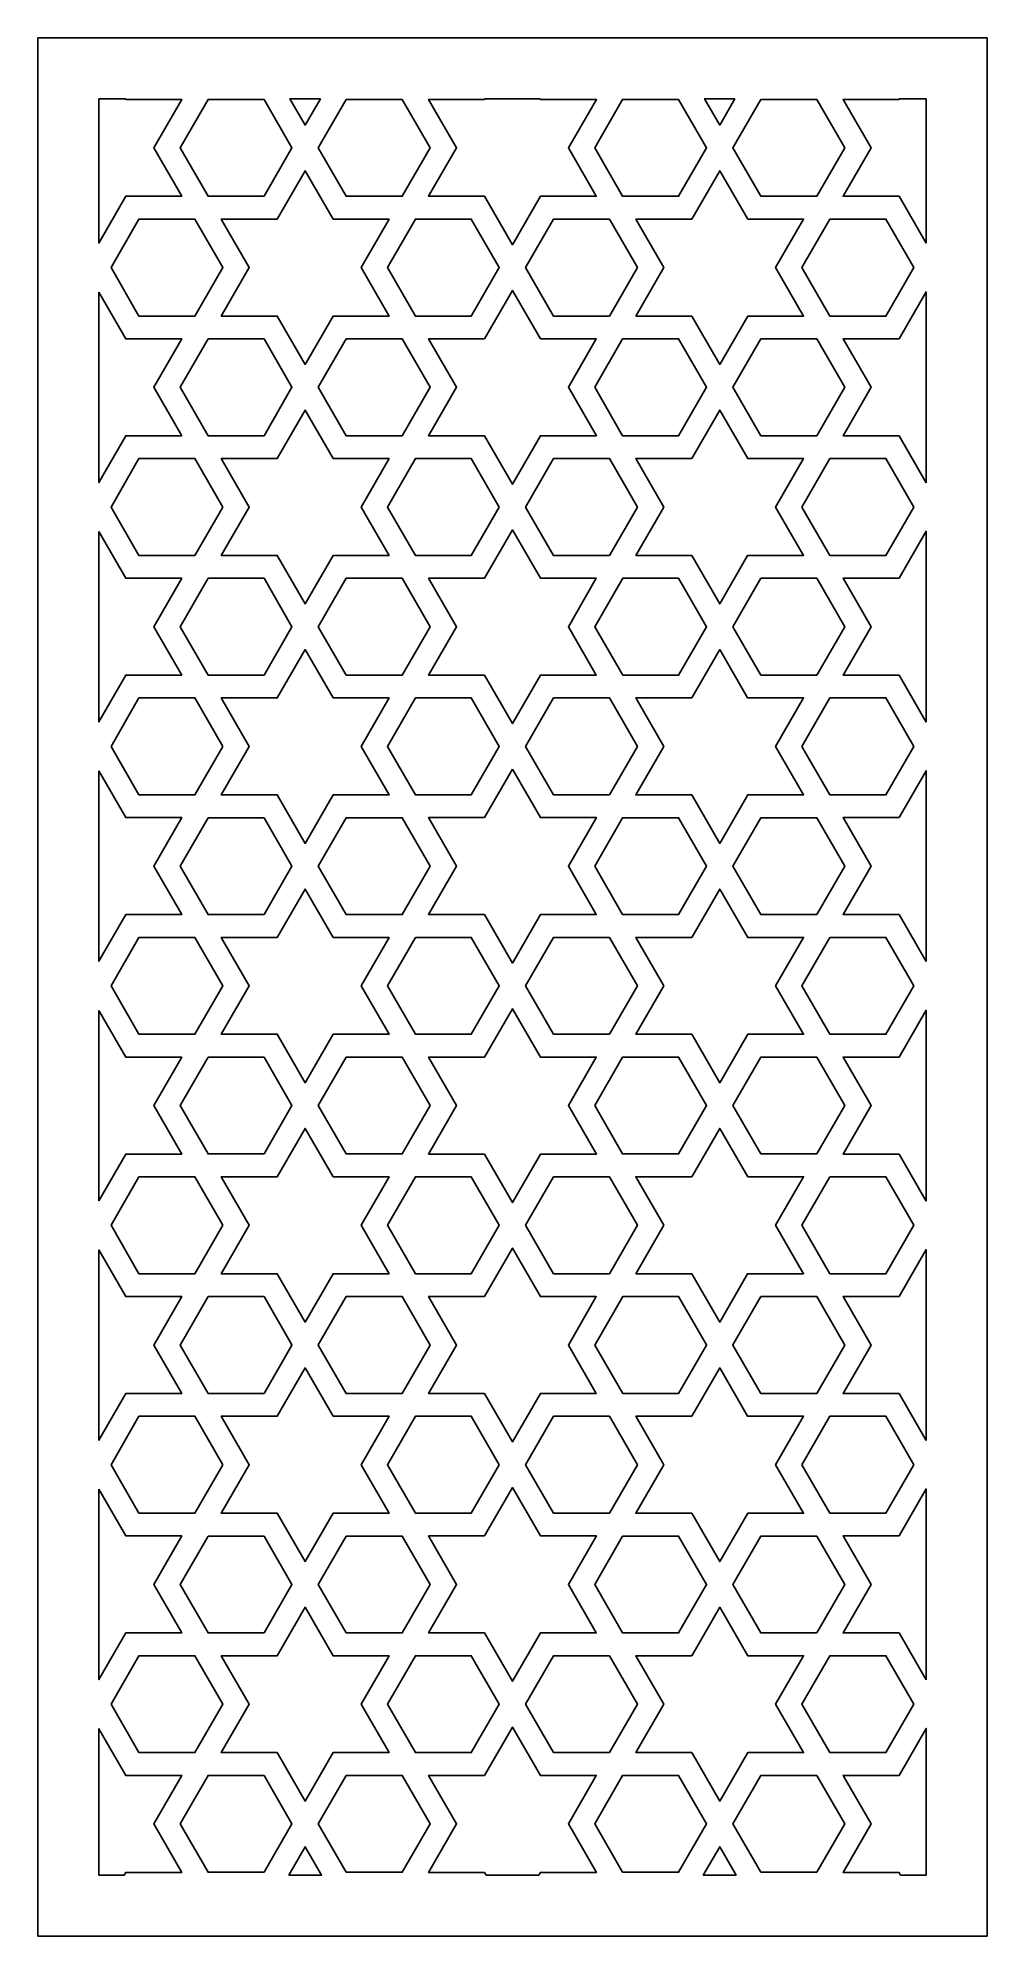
# Model space of a CAD drawing. Header units: millimetres. Extents: x -50 to 50, y -100 to 100.
import ezdxf

# ---------------------------------------------------------------- set-up
doc = ezdxf.new("R2010")
doc.units = ezdxf.units.MM
doc.header["$MEASUREMENT"] = 0
doc.layers.add('layer 1', color=7, linetype='Continuous')

msp = doc.modelspace()

# ---------------------------------------------------------------- linework, layer by layer
at = {"layer": 'layer 1', "color": 250}
for points, knots in [([(50.0818, 100.1536), (50.0818, 100.1536), (-49.9181, 100.1536), (-49.9181, 100.1536), (-49.9181, 100.1536), (-49.9181, 100.1536), (-49.9181, -99.8361), (-49.9181, -99.8361), (-49.9181, -99.8361), (-49.9181, -99.8361), (50.0818, -99.8361), (50.0818, -99.8361), (50.0818, -99.8361), (50.0818, -99.8361), (50.0818, 100.1536), (50.0818, 100.1536)], [0, 0, 0, 0, 0.2, 0.2, 0.2, 0.2, 0.4, 0.4, 0.4, 0.4, 0.6, 0.6, 0.6, 0.6, 1, 1, 1, 1]), ([(-43.504, 93.7496), (-43.504, 93.7496), (-40.7002, 93.7496), (-40.7002, 93.7496), (-40.7002, 93.7496), (-40.7002, 93.7496), (-40.6612, 93.6823), (-40.6612, 93.6823), (-40.6612, 93.6823), (-40.6612, 93.6823), (-34.765, 93.6823), (-34.765, 93.6823), (-34.765, 93.6823), (-34.765, 93.6823), (-37.7162, 88.5702), (-37.7162, 88.5702), (-37.7162, 88.5702), (-37.7162, 88.5702), (-34.7704, 83.4676), (-34.7704, 83.4676), (-34.7704, 83.4676), (-34.7704, 83.4676), (-40.6625, 83.4676), (-40.6625, 83.4676), (-40.6625, 83.4676), (-40.6625, 83.4676), (-43.504, 78.5456), (-43.504, 78.5456), (-43.504, 78.5456), (-43.504, 78.5456), (-43.504, 93.7496), (-43.504, 93.7496)], [0, 0, 0, 0, 0.11111111, 0.11111111, 0.11111111, 0.11111111, 0.22222222, 0.22222222, 0.22222222, 0.22222222, 0.33333333, 0.33333333, 0.33333333, 0.33333333, 0.44444444, 0.44444444, 0.44444444, 0.44444444, 0.55555556, 0.55555556, 0.55555556, 0.55555556, 0.66666667, 0.66666667, 0.66666667, 0.66666667, 0.77777778, 0.77777778, 0.77777778, 0.77777778, 1, 1, 1, 1]), ([(-26.101, 93.6727), (-26.101, 93.6727), (-23.1552, 88.5705), (-23.1552, 88.5705), (-23.1552, 88.5705), (-23.1552, 88.5705), (-23.1553, 88.5702), (-23.1553, 88.5702), (-23.1553, 88.5702), (-23.1553, 88.5702), (-23.1552, 88.5698), (-23.1552, 88.5698), (-23.1552, 88.5698), (-23.1552, 88.5698), (-26.101, 83.4676), (-26.101, 83.4676), (-26.101, 83.4676), (-26.101, 83.4676), (-31.9931, 83.4676), (-31.9931, 83.4676), (-31.9931, 83.4676), (-31.9931, 83.4676), (-34.939, 88.5702), (-34.939, 88.5702), (-34.939, 88.5702), (-34.939, 88.5702), (-31.9931, 93.6727), (-31.9931, 93.6727), (-31.9931, 93.6727), (-31.9931, 93.6727), (-26.101, 93.6727), (-26.101, 93.6727)], [0, 0, 0, 0, 0.11111111, 0.11111111, 0.11111111, 0.11111111, 0.22222222, 0.22222222, 0.22222222, 0.22222222, 0.33333333, 0.33333333, 0.33333333, 0.33333333, 0.44444444, 0.44444444, 0.44444444, 0.44444444, 0.55555556, 0.55555556, 0.55555556, 0.55555556, 0.66666667, 0.66666667, 0.66666667, 0.66666667, 0.77777778, 0.77777778, 0.77777778, 0.77777778, 1, 1, 1, 1]), ([(-20.1647, 93.7496), (-20.1647, 93.7496), (-21.7665, 90.9754), (-21.7665, 90.9754), (-21.7665, 90.9754), (-21.7665, 90.9754), (-23.3681, 93.7496), (-23.3681, 93.7496), (-23.3681, 93.7496), (-23.3681, 93.7496), (-20.1647, 93.7496), (-20.1647, 93.7496)], [0, 0, 0, 0, 0.25, 0.25, 0.25, 0.25, 0.5, 0.5, 0.5, 0.5, 1, 1, 1, 1]), ([(-11.5397, 93.6727), (-11.5397, 93.6727), (-8.594, 88.5702), (-8.594, 88.5702), (-8.594, 88.5702), (-8.594, 88.5702), (-11.5397, 83.4676), (-11.5397, 83.4676), (-11.5397, 83.4676), (-11.5397, 83.4676), (-17.4318, 83.4676), (-17.4318, 83.4676), (-17.4318, 83.4676), (-17.4318, 83.4676), (-20.3777, 88.5702), (-20.3777, 88.5702), (-20.3777, 88.5702), (-20.3777, 88.5702), (-17.4318, 93.6727), (-17.4318, 93.6727), (-17.4318, 93.6727), (-17.4318, 93.6727), (-11.5397, 93.6727), (-11.5397, 93.6727)], [0, 0, 0, 0, 0.14285714, 0.14285714, 0.14285714, 0.14285714, 0.28571429, 0.28571429, 0.28571429, 0.28571429, 0.42857143, 0.42857143, 0.42857143, 0.42857143, 0.57142857, 0.57142857, 0.57142857, 0.57142857, 0.71428571, 0.71428571, 0.71428571, 0.71428571, 1, 1, 1, 1]), ([(2.9813, 93.7496), (2.9813, 93.7496), (3.0205, 93.6823), (3.0205, 93.6823), (3.0205, 93.6823), (3.0205, 93.6823), (8.9165, 93.6823), (8.9165, 93.6823), (8.9165, 93.6823), (8.9165, 93.6823), (5.9655, 88.5702), (5.9655, 88.5702), (5.9655, 88.5702), (5.9655, 88.5702), (8.9112, 83.4676), (8.9112, 83.4676), (8.9112, 83.4676), (8.9112, 83.4676), (3.0191, 83.4676), (3.0191, 83.4676), (3.0191, 83.4676), (3.0191, 83.4676), (0.0744, 78.3671), (0.0744, 78.3671), (0.0744, 78.3671), (0.0744, 78.3671), (-2.8705, 83.4676), (-2.8705, 83.4676), (-2.8705, 83.4676), (-2.8705, 83.4676), (-8.7623, 83.4676), (-8.7623, 83.4676), (-8.7623, 83.4676), (-8.7623, 83.4676), (-5.8162, 88.5702), (-5.8162, 88.5702), (-5.8162, 88.5702), (-5.8162, 88.5702), (-8.7679, 93.6823), (-8.7679, 93.6823), (-8.7679, 93.6823), (-8.7679, 93.6823), (-2.8716, 93.6823), (-2.8716, 93.6823), (-2.8716, 93.6823), (-2.8716, 93.6823), (-2.8324, 93.7496), (-2.8324, 93.7496), (-2.8324, 93.7496), (-2.8324, 93.7496), (2.9813, 93.7496), (2.9813, 93.7496)], [0, 0, 0, 0, 0.07142857, 0.07142857, 0.07142857, 0.07142857, 0.14285714, 0.14285714, 0.14285714, 0.14285714, 0.21428571, 0.21428571, 0.21428571, 0.21428571, 0.28571429, 0.28571429, 0.28571429, 0.28571429, 0.35714286, 0.35714286, 0.35714286, 0.35714286, 0.42857143, 0.42857143, 0.42857143, 0.42857143, 0.5, 0.5, 0.5, 0.5, 0.57142857, 0.57142857, 0.57142857, 0.57142857, 0.64285714, 0.64285714, 0.64285714, 0.64285714, 0.71428571, 0.71428571, 0.71428571, 0.71428571, 0.78571429, 0.78571429, 0.78571429, 0.78571429, 0.85714286, 0.85714286, 0.85714286, 0.85714286, 1, 1, 1, 1]), ([(17.5807, 93.6727), (17.5807, 93.6727), (20.5264, 88.5702), (20.5264, 88.5702), (20.5264, 88.5702), (20.5264, 88.5702), (17.5807, 83.4676), (17.5807, 83.4676), (17.5807, 83.4676), (17.5807, 83.4676), (11.6886, 83.4676), (11.6886, 83.4676), (11.6886, 83.4676), (11.6886, 83.4676), (8.7429, 88.5702), (8.7429, 88.5702), (8.7429, 88.5702), (8.7429, 88.5702), (11.6886, 93.6727), (11.6886, 93.6727), (11.6886, 93.6727), (11.6886, 93.6727), (17.5807, 93.6727), (17.5807, 93.6727)], [0, 0, 0, 0, 0.14285714, 0.14285714, 0.14285714, 0.14285714, 0.28571429, 0.28571429, 0.28571429, 0.28571429, 0.42857143, 0.42857143, 0.42857143, 0.42857143, 0.57142857, 0.57142857, 0.57142857, 0.57142857, 0.71428571, 0.71428571, 0.71428571, 0.71428571, 1, 1, 1, 1]), ([(23.5169, 93.7496), (23.5169, 93.7496), (21.9153, 90.9754), (21.9153, 90.9754), (21.9153, 90.9754), (21.9153, 90.9754), (20.3137, 93.7496), (20.3137, 93.7496), (20.3137, 93.7496), (20.3137, 93.7496), (23.5169, 93.7496), (23.5169, 93.7496)], [0, 0, 0, 0, 0.25, 0.25, 0.25, 0.25, 0.5, 0.5, 0.5, 0.5, 1, 1, 1, 1]), ([(32.1419, 83.4676), (32.1419, 83.4676), (26.2502, 83.4676), (26.2502, 83.4676), (26.2502, 83.4676), (26.2502, 83.4676), (23.3038, 88.5702), (23.3038, 88.5702), (23.3038, 88.5702), (23.3038, 88.5702), (26.2502, 93.6727), (26.2502, 93.6727), (26.2502, 93.6727), (26.2502, 93.6727), (32.1419, 93.6727), (32.1419, 93.6727), (32.1419, 93.6727), (32.1419, 93.6727), (35.088, 88.5702), (35.088, 88.5702), (35.088, 88.5702), (35.088, 88.5702), (32.1419, 83.4676), (32.1419, 83.4676)], [0, 0, 0, 0, 0.14285714, 0.14285714, 0.14285714, 0.14285714, 0.28571429, 0.28571429, 0.28571429, 0.28571429, 0.42857143, 0.42857143, 0.42857143, 0.42857143, 0.57142857, 0.57142857, 0.57142857, 0.57142857, 0.71428571, 0.71428571, 0.71428571, 0.71428571, 1, 1, 1, 1]), ([(43.6679, 78.5202), (43.6679, 78.5202), (40.8115, 83.4676), (40.8115, 83.4676), (40.8115, 83.4676), (40.8115, 83.4676), (34.9194, 83.4676), (34.9194, 83.4676), (34.9194, 83.4676), (34.9194, 83.4676), (37.8651, 88.5702), (37.8651, 88.5702), (37.8651, 88.5702), (37.8651, 88.5702), (34.9141, 93.6823), (34.9141, 93.6823), (34.9141, 93.6823), (34.9141, 93.6823), (40.8104, 93.6823), (40.8104, 93.6823), (40.8104, 93.6823), (40.8104, 93.6823), (40.8492, 93.7496), (40.8492, 93.7496), (40.8492, 93.7496), (40.8492, 93.7496), (43.6679, 93.7496), (43.6679, 93.7496), (43.6679, 93.7496), (43.6679, 93.7496), (43.6679, 78.5202), (43.6679, 78.5202)], [0, 0, 0, 0, 0.11111111, 0.11111111, 0.11111111, 0.11111111, 0.22222222, 0.22222222, 0.22222222, 0.22222222, 0.33333333, 0.33333333, 0.33333333, 0.33333333, 0.44444444, 0.44444444, 0.44444444, 0.44444444, 0.55555556, 0.55555556, 0.55555556, 0.55555556, 0.66666667, 0.66666667, 0.66666667, 0.66666667, 0.77777778, 0.77777778, 0.77777778, 0.77777778, 1, 1, 1, 1]), ([(-18.8203, 81.0623), (-18.8203, 81.0623), (-12.9286, 81.0623), (-12.9286, 81.0623), (-12.9286, 81.0623), (-12.9286, 81.0623), (-15.8744, 75.9594), (-15.8744, 75.9594), (-15.8744, 75.9594), (-15.8744, 75.9594), (-12.9286, 70.8568), (-12.9286, 70.8568), (-12.9286, 70.8568), (-12.9286, 70.8568), (-18.8203, 70.8568), (-18.8203, 70.8568), (-18.8203, 70.8568), (-18.8203, 70.8568), (-21.7665, 65.7546), (-21.7665, 65.7546), (-21.7665, 65.7546), (-21.7665, 65.7546), (-24.7125, 70.8568), (-24.7125, 70.8568), (-24.7125, 70.8568), (-24.7125, 70.8568), (-30.6044, 70.8568), (-30.6044, 70.8568), (-30.6044, 70.8568), (-30.6044, 70.8568), (-27.6586, 75.9594), (-27.6586, 75.9594), (-27.6586, 75.9594), (-27.6586, 75.9594), (-30.6044, 81.0623), (-30.6044, 81.0623), (-30.6044, 81.0623), (-30.6044, 81.0623), (-24.7125, 81.0623), (-24.7125, 81.0623), (-24.7125, 81.0623), (-24.7125, 81.0623), (-21.7665, 86.1649), (-21.7665, 86.1649), (-21.7665, 86.1649), (-21.7665, 86.1649), (-18.8203, 81.0623), (-18.8203, 81.0623)], [0, 0, 0, 0, 0.07692308, 0.07692308, 0.07692308, 0.07692308, 0.15384615, 0.15384615, 0.15384615, 0.15384615, 0.23076923, 0.23076923, 0.23076923, 0.23076923, 0.30769231, 0.30769231, 0.30769231, 0.30769231, 0.38461538, 0.38461538, 0.38461538, 0.38461538, 0.46153846, 0.46153846, 0.46153846, 0.46153846, 0.53846154, 0.53846154, 0.53846154, 0.53846154, 0.61538462, 0.61538462, 0.61538462, 0.61538462, 0.69230769, 0.69230769, 0.69230769, 0.69230769, 0.76923077, 0.76923077, 0.76923077, 0.76923077, 0.84615385, 0.84615385, 0.84615385, 0.84615385, 1, 1, 1, 1]), ([(18.9696, 70.8568), (18.9696, 70.8568), (13.0775, 70.8568), (13.0775, 70.8568), (13.0775, 70.8568), (13.0775, 70.8568), (16.0232, 75.9594), (16.0232, 75.9594), (16.0232, 75.9594), (16.0232, 75.9594), (13.0775, 81.0623), (13.0775, 81.0623), (13.0775, 81.0623), (13.0775, 81.0623), (18.9696, 81.0623), (18.9696, 81.0623), (18.9696, 81.0623), (18.9696, 81.0623), (21.9153, 86.1649), (21.9153, 86.1649), (21.9153, 86.1649), (21.9153, 86.1649), (24.861, 81.0623), (24.861, 81.0623), (24.861, 81.0623), (24.861, 81.0623), (30.7534, 81.0623), (30.7534, 81.0623), (30.7534, 81.0623), (30.7534, 81.0623), (27.8074, 75.9594), (27.8074, 75.9594), (27.8074, 75.9594), (27.8074, 75.9594), (30.7534, 70.8568), (30.7534, 70.8568), (30.7534, 70.8568), (30.7534, 70.8568), (24.861, 70.8568), (24.861, 70.8568), (24.861, 70.8568), (24.861, 70.8568), (21.9153, 65.7546), (21.9153, 65.7546), (21.9153, 65.7546), (21.9153, 65.7546), (18.9696, 70.8568), (18.9696, 70.8568)], [0, 0, 0, 0, 0.07692308, 0.07692308, 0.07692308, 0.07692308, 0.15384615, 0.15384615, 0.15384615, 0.15384615, 0.23076923, 0.23076923, 0.23076923, 0.23076923, 0.30769231, 0.30769231, 0.30769231, 0.30769231, 0.38461538, 0.38461538, 0.38461538, 0.38461538, 0.46153846, 0.46153846, 0.46153846, 0.46153846, 0.53846154, 0.53846154, 0.53846154, 0.53846154, 0.61538462, 0.61538462, 0.61538462, 0.61538462, 0.69230769, 0.69230769, 0.69230769, 0.69230769, 0.76923077, 0.76923077, 0.76923077, 0.76923077, 0.84615385, 0.84615385, 0.84615385, 0.84615385, 1, 1, 1, 1]), ([(-42.2185, 75.9615), (-42.2185, 75.9615), (-39.2738, 81.0623), (-39.2738, 81.0623), (-39.2738, 81.0623), (-39.2738, 81.0623), (-33.3817, 81.0623), (-33.3817, 81.0623), (-33.3817, 81.0623), (-33.3817, 81.0623), (-30.4358, 75.9594), (-30.4358, 75.9594), (-30.4358, 75.9594), (-30.4358, 75.9594), (-33.3817, 70.8568), (-33.3817, 70.8568), (-33.3817, 70.8568), (-33.3817, 70.8568), (-39.2738, 70.8568), (-39.2738, 70.8568), (-39.2738, 70.8568), (-39.2738, 70.8568), (-42.2185, 75.9577), (-42.2185, 75.9577), (-42.2185, 75.9577), (-42.2185, 75.9577), (-42.2174, 75.9594), (-42.2174, 75.9594), (-42.2174, 75.9594), (-42.2174, 75.9594), (-42.2185, 75.9615), (-42.2185, 75.9615)], [0, 0, 0, 0, 0.11111111, 0.11111111, 0.11111111, 0.11111111, 0.22222222, 0.22222222, 0.22222222, 0.22222222, 0.33333333, 0.33333333, 0.33333333, 0.33333333, 0.44444444, 0.44444444, 0.44444444, 0.44444444, 0.55555556, 0.55555556, 0.55555556, 0.55555556, 0.66666667, 0.66666667, 0.66666667, 0.66666667, 0.77777778, 0.77777778, 0.77777778, 0.77777778, 1, 1, 1, 1]), ([(-1.3144, 75.9577), (-1.3144, 75.9577), (-4.2591, 70.8568), (-4.2591, 70.8568), (-4.2591, 70.8568), (-4.2591, 70.8568), (-10.1512, 70.8568), (-10.1512, 70.8568), (-10.1512, 70.8568), (-10.1512, 70.8568), (-13.0972, 75.9594), (-13.0972, 75.9594), (-13.0972, 75.9594), (-13.0972, 75.9594), (-10.1512, 81.0623), (-10.1512, 81.0623), (-10.1512, 81.0623), (-10.1512, 81.0623), (-4.2591, 81.0623), (-4.2591, 81.0623), (-4.2591, 81.0623), (-4.2591, 81.0623), (-1.3144, 75.9615), (-1.3144, 75.9615), (-1.3144, 75.9615), (-1.3144, 75.9615), (-1.3155, 75.9594), (-1.3155, 75.9594), (-1.3155, 75.9594), (-1.3155, 75.9594), (-1.3144, 75.9577), (-1.3144, 75.9577)], [0, 0, 0, 0, 0.11111111, 0.11111111, 0.11111111, 0.11111111, 0.22222222, 0.22222222, 0.22222222, 0.22222222, 0.33333333, 0.33333333, 0.33333333, 0.33333333, 0.44444444, 0.44444444, 0.44444444, 0.44444444, 0.55555556, 0.55555556, 0.55555556, 0.55555556, 0.66666667, 0.66666667, 0.66666667, 0.66666667, 0.77777778, 0.77777778, 0.77777778, 0.77777778, 1, 1, 1, 1]), ([(1.463, 75.9615), (1.463, 75.9615), (4.4083, 81.0623), (4.4083, 81.0623), (4.4083, 81.0623), (4.4083, 81.0623), (10.2997, 81.0623), (10.2997, 81.0623), (10.2997, 81.0623), (10.2997, 81.0623), (13.2461, 75.9594), (13.2461, 75.9594), (13.2461, 75.9594), (13.2461, 75.9594), (10.2997, 70.8568), (10.2997, 70.8568), (10.2997, 70.8568), (10.2997, 70.8568), (4.4083, 70.8568), (4.4083, 70.8568), (4.4083, 70.8568), (4.4083, 70.8568), (1.463, 75.9577), (1.463, 75.9577), (1.463, 75.9577), (1.463, 75.9577), (1.4644, 75.9594), (1.4644, 75.9594), (1.4644, 75.9594), (1.4644, 75.9594), (1.463, 75.9615), (1.463, 75.9615)], [0, 0, 0, 0, 0.11111111, 0.11111111, 0.11111111, 0.11111111, 0.22222222, 0.22222222, 0.22222222, 0.22222222, 0.33333333, 0.33333333, 0.33333333, 0.33333333, 0.44444444, 0.44444444, 0.44444444, 0.44444444, 0.55555556, 0.55555556, 0.55555556, 0.55555556, 0.66666667, 0.66666667, 0.66666667, 0.66666667, 0.77777778, 0.77777778, 0.77777778, 0.77777778, 1, 1, 1, 1]), ([(42.3676, 75.9577), (42.3676, 75.9577), (39.4226, 70.8568), (39.4226, 70.8568), (39.4226, 70.8568), (39.4226, 70.8568), (33.5308, 70.8568), (33.5308, 70.8568), (33.5308, 70.8568), (33.5308, 70.8568), (30.5848, 75.9594), (30.5848, 75.9594), (30.5848, 75.9594), (30.5848, 75.9594), (33.5308, 81.0623), (33.5308, 81.0623), (33.5308, 81.0623), (33.5308, 81.0623), (39.4226, 81.0623), (39.4226, 81.0623), (39.4226, 81.0623), (39.4226, 81.0623), (42.3676, 75.9615), (42.3676, 75.9615), (42.3676, 75.9615), (42.3676, 75.9615), (42.3665, 75.9594), (42.3665, 75.9594), (42.3665, 75.9594), (42.3665, 75.9594), (42.3676, 75.9577), (42.3676, 75.9577)], [0, 0, 0, 0, 0.11111111, 0.11111111, 0.11111111, 0.11111111, 0.22222222, 0.22222222, 0.22222222, 0.22222222, 0.33333333, 0.33333333, 0.33333333, 0.33333333, 0.44444444, 0.44444444, 0.44444444, 0.44444444, 0.55555556, 0.55555556, 0.55555556, 0.55555556, 0.66666667, 0.66666667, 0.66666667, 0.66666667, 0.77777778, 0.77777778, 0.77777778, 0.77777778, 1, 1, 1, 1]), ([(-43.504, 73.3736), (-43.504, 73.3736), (-40.6625, 68.4516), (-40.6625, 68.4516), (-40.6625, 68.4516), (-40.6625, 68.4516), (-34.7705, 68.4516), (-34.7705, 68.4516), (-34.7705, 68.4516), (-34.7705, 68.4516), (-37.7162, 63.3494), (-37.7162, 63.3494), (-37.7162, 63.3494), (-37.7162, 63.3494), (-34.765, 58.2373), (-34.765, 58.2373), (-34.765, 58.2373), (-34.765, 58.2373), (-40.6612, 58.2373), (-40.6612, 58.2373), (-40.6612, 58.2373), (-40.6612, 58.2373), (-43.504, 53.3139), (-43.504, 53.3139), (-43.504, 53.3139), (-43.504, 53.3139), (-43.504, 73.3736), (-43.504, 73.3736)], [0, 0, 0, 0, 0.125, 0.125, 0.125, 0.125, 0.25, 0.25, 0.25, 0.25, 0.375, 0.375, 0.375, 0.375, 0.5, 0.5, 0.5, 0.5, 0.625, 0.625, 0.625, 0.625, 0.75, 0.75, 0.75, 0.75, 1, 1, 1, 1]), ([(3.0191, 68.4516), (3.0191, 68.4516), (8.9112, 68.4516), (8.9112, 68.4516), (8.9112, 68.4516), (8.9112, 68.4516), (5.9655, 63.3494), (5.9655, 63.3494), (5.9655, 63.3494), (5.9655, 63.3494), (8.9165, 58.2373), (8.9165, 58.2373), (8.9165, 58.2373), (8.9165, 58.2373), (3.0205, 58.2373), (3.0205, 58.2373), (3.0205, 58.2373), (3.0205, 58.2373), (0.0744, 53.1347), (0.0744, 53.1347), (0.0744, 53.1347), (0.0744, 53.1347), (-2.8716, 58.2373), (-2.8716, 58.2373), (-2.8716, 58.2373), (-2.8716, 58.2373), (-8.7679, 58.2373), (-8.7679, 58.2373), (-8.7679, 58.2373), (-8.7679, 58.2373), (-5.8162, 63.3494), (-5.8162, 63.3494), (-5.8162, 63.3494), (-5.8162, 63.3494), (-8.7623, 68.4516), (-8.7623, 68.4516), (-8.7623, 68.4516), (-8.7623, 68.4516), (-2.8705, 68.4516), (-2.8705, 68.4516), (-2.8705, 68.4516), (-2.8705, 68.4516), (0.0744, 73.5524), (0.0744, 73.5524), (0.0744, 73.5524), (0.0744, 73.5524), (3.0191, 68.4516), (3.0191, 68.4516)], [0, 0, 0, 0, 0.07692308, 0.07692308, 0.07692308, 0.07692308, 0.15384615, 0.15384615, 0.15384615, 0.15384615, 0.23076923, 0.23076923, 0.23076923, 0.23076923, 0.30769231, 0.30769231, 0.30769231, 0.30769231, 0.38461538, 0.38461538, 0.38461538, 0.38461538, 0.46153846, 0.46153846, 0.46153846, 0.46153846, 0.53846154, 0.53846154, 0.53846154, 0.53846154, 0.61538462, 0.61538462, 0.61538462, 0.61538462, 0.69230769, 0.69230769, 0.69230769, 0.69230769, 0.76923077, 0.76923077, 0.76923077, 0.76923077, 0.84615385, 0.84615385, 0.84615385, 0.84615385, 1, 1, 1, 1]), ([(43.6679, 53.2878), (43.6679, 53.2878), (40.8104, 58.2373), (40.8104, 58.2373), (40.8104, 58.2373), (40.8104, 58.2373), (34.9141, 58.2373), (34.9141, 58.2373), (34.9141, 58.2373), (34.9141, 58.2373), (37.8651, 63.3494), (37.8651, 63.3494), (37.8651, 63.3494), (37.8651, 63.3494), (34.9197, 68.4516), (34.9197, 68.4516), (34.9197, 68.4516), (34.9197, 68.4516), (40.8115, 68.4516), (40.8115, 68.4516), (40.8115, 68.4516), (40.8115, 68.4516), (43.6679, 73.399), (43.6679, 73.399), (43.6679, 73.399), (43.6679, 73.399), (43.6679, 53.2878), (43.6679, 53.2878)], [0, 0, 0, 0, 0.125, 0.125, 0.125, 0.125, 0.25, 0.25, 0.25, 0.25, 0.375, 0.375, 0.375, 0.375, 0.5, 0.5, 0.5, 0.5, 0.625, 0.625, 0.625, 0.625, 0.75, 0.75, 0.75, 0.75, 1, 1, 1, 1]), ([(-31.9931, 68.4516), (-31.9931, 68.4516), (-26.101, 68.4516), (-26.101, 68.4516), (-26.101, 68.4516), (-26.101, 68.4516), (-23.1552, 63.3497), (-23.1552, 63.3497), (-23.1552, 63.3497), (-23.1552, 63.3497), (-23.1553, 63.3494), (-23.1553, 63.3494), (-23.1553, 63.3494), (-23.1553, 63.3494), (-23.1552, 63.349), (-23.1552, 63.349), (-23.1552, 63.349), (-23.1552, 63.349), (-26.101, 58.2468), (-26.101, 58.2468), (-26.101, 58.2468), (-26.101, 58.2468), (-31.9931, 58.2468), (-31.9931, 58.2468), (-31.9931, 58.2468), (-31.9931, 58.2468), (-34.939, 63.3494), (-34.939, 63.3494), (-34.939, 63.3494), (-34.939, 63.3494), (-31.9931, 68.4516), (-31.9931, 68.4516)], [0, 0, 0, 0, 0.11111111, 0.11111111, 0.11111111, 0.11111111, 0.22222222, 0.22222222, 0.22222222, 0.22222222, 0.33333333, 0.33333333, 0.33333333, 0.33333333, 0.44444444, 0.44444444, 0.44444444, 0.44444444, 0.55555556, 0.55555556, 0.55555556, 0.55555556, 0.66666667, 0.66666667, 0.66666667, 0.66666667, 0.77777778, 0.77777778, 0.77777778, 0.77777778, 1, 1, 1, 1]), ([(-11.5397, 58.2468), (-11.5397, 58.2468), (-17.4318, 58.2468), (-17.4318, 58.2468), (-17.4318, 58.2468), (-17.4318, 58.2468), (-20.3777, 63.3494), (-20.3777, 63.3494), (-20.3777, 63.3494), (-20.3777, 63.3494), (-17.4318, 68.4516), (-17.4318, 68.4516), (-17.4318, 68.4516), (-17.4318, 68.4516), (-11.5397, 68.4516), (-11.5397, 68.4516), (-11.5397, 68.4516), (-11.5397, 68.4516), (-8.594, 63.3494), (-8.594, 63.3494), (-8.594, 63.3494), (-8.594, 63.3494), (-11.5397, 58.2468), (-11.5397, 58.2468)], [0, 0, 0, 0, 0.14285714, 0.14285714, 0.14285714, 0.14285714, 0.28571429, 0.28571429, 0.28571429, 0.28571429, 0.42857143, 0.42857143, 0.42857143, 0.42857143, 0.57142857, 0.57142857, 0.57142857, 0.57142857, 0.71428571, 0.71428571, 0.71428571, 0.71428571, 1, 1, 1, 1]), ([(8.7429, 63.3494), (8.7429, 63.3494), (11.6886, 68.4516), (11.6886, 68.4516), (11.6886, 68.4516), (11.6886, 68.4516), (17.5807, 68.4516), (17.5807, 68.4516), (17.5807, 68.4516), (17.5807, 68.4516), (20.5264, 63.3494), (20.5264, 63.3494), (20.5264, 63.3494), (20.5264, 63.3494), (17.5807, 58.2468), (17.5807, 58.2468), (17.5807, 58.2468), (17.5807, 58.2468), (11.6886, 58.2468), (11.6886, 58.2468), (11.6886, 58.2468), (11.6886, 58.2468), (8.7429, 63.3494), (8.7429, 63.3494)], [0, 0, 0, 0, 0.14285714, 0.14285714, 0.14285714, 0.14285714, 0.28571429, 0.28571429, 0.28571429, 0.28571429, 0.42857143, 0.42857143, 0.42857143, 0.42857143, 0.57142857, 0.57142857, 0.57142857, 0.57142857, 0.71428571, 0.71428571, 0.71428571, 0.71428571, 1, 1, 1, 1]), ([(32.1419, 58.2468), (32.1419, 58.2468), (26.2502, 58.2468), (26.2502, 58.2468), (26.2502, 58.2468), (26.2502, 58.2468), (23.3038, 63.3494), (23.3038, 63.3494), (23.3038, 63.3494), (23.3038, 63.3494), (26.2502, 68.4516), (26.2502, 68.4516), (26.2502, 68.4516), (26.2502, 68.4516), (32.1419, 68.4516), (32.1419, 68.4516), (32.1419, 68.4516), (32.1419, 68.4516), (35.088, 63.3494), (35.088, 63.3494), (35.088, 63.3494), (35.088, 63.3494), (32.1419, 58.2468), (32.1419, 58.2468)], [0, 0, 0, 0, 0.14285714, 0.14285714, 0.14285714, 0.14285714, 0.28571429, 0.28571429, 0.28571429, 0.28571429, 0.42857143, 0.42857143, 0.42857143, 0.42857143, 0.57142857, 0.57142857, 0.57142857, 0.57142857, 0.71428571, 0.71428571, 0.71428571, 0.71428571, 1, 1, 1, 1]), ([(-18.8203, 55.8416), (-18.8203, 55.8416), (-12.924, 55.8416), (-12.924, 55.8416), (-12.924, 55.8416), (-12.924, 55.8416), (-15.8754, 50.7295), (-15.8754, 50.7295), (-15.8754, 50.7295), (-15.8754, 50.7295), (-12.9297, 45.6265), (-12.9297, 45.6265), (-12.9297, 45.6265), (-12.9297, 45.6265), (-18.8215, 45.6265), (-18.8215, 45.6265), (-18.8215, 45.6265), (-18.8215, 45.6265), (-21.7664, 40.5261), (-21.7664, 40.5261), (-21.7664, 40.5261), (-21.7664, 40.5261), (-24.7114, 45.6265), (-24.7114, 45.6265), (-24.7114, 45.6265), (-24.7114, 45.6265), (-30.6033, 45.6265), (-30.6033, 45.6265), (-30.6033, 45.6265), (-30.6033, 45.6265), (-27.6572, 50.7295), (-27.6572, 50.7295), (-27.6572, 50.7295), (-27.6572, 50.7295), (-30.6088, 55.8416), (-30.6088, 55.8416), (-30.6088, 55.8416), (-30.6088, 55.8416), (-24.7125, 55.8416), (-24.7125, 55.8416), (-24.7125, 55.8416), (-24.7125, 55.8416), (-21.7665, 60.9441), (-21.7665, 60.9441), (-21.7665, 60.9441), (-21.7665, 60.9441), (-18.8203, 55.8416), (-18.8203, 55.8416)], [0, 0, 0, 0, 0.07692308, 0.07692308, 0.07692308, 0.07692308, 0.15384615, 0.15384615, 0.15384615, 0.15384615, 0.23076923, 0.23076923, 0.23076923, 0.23076923, 0.30769231, 0.30769231, 0.30769231, 0.30769231, 0.38461538, 0.38461538, 0.38461538, 0.38461538, 0.46153846, 0.46153846, 0.46153846, 0.46153846, 0.53846154, 0.53846154, 0.53846154, 0.53846154, 0.61538462, 0.61538462, 0.61538462, 0.61538462, 0.69230769, 0.69230769, 0.69230769, 0.69230769, 0.76923077, 0.76923077, 0.76923077, 0.76923077, 0.84615385, 0.84615385, 0.84615385, 0.84615385, 1, 1, 1, 1]), ([(18.9703, 45.6265), (18.9703, 45.6265), (13.0785, 45.6265), (13.0785, 45.6265), (13.0785, 45.6265), (13.0785, 45.6265), (16.0246, 50.7295), (16.0246, 50.7295), (16.0246, 50.7295), (16.0246, 50.7295), (13.0732, 55.8416), (13.0732, 55.8416), (13.0732, 55.8416), (13.0732, 55.8416), (18.9696, 55.8416), (18.9696, 55.8416), (18.9696, 55.8416), (18.9696, 55.8416), (21.9153, 60.9441), (21.9153, 60.9441), (21.9153, 60.9441), (21.9153, 60.9441), (24.861, 55.8416), (24.861, 55.8416), (24.861, 55.8416), (24.861, 55.8416), (30.7576, 55.8416), (30.7576, 55.8416), (30.7576, 55.8416), (30.7576, 55.8416), (27.8063, 50.7295), (27.8063, 50.7295), (27.8063, 50.7295), (27.8063, 50.7295), (30.752, 45.6265), (30.752, 45.6265), (30.752, 45.6265), (30.752, 45.6265), (24.8599, 45.6265), (24.8599, 45.6265), (24.8599, 45.6265), (24.8599, 45.6265), (21.9153, 40.5257), (21.9153, 40.5257), (21.9153, 40.5257), (21.9153, 40.5257), (18.9703, 45.6265), (18.9703, 45.6265)], [0, 0, 0, 0, 0.07692308, 0.07692308, 0.07692308, 0.07692308, 0.15384615, 0.15384615, 0.15384615, 0.15384615, 0.23076923, 0.23076923, 0.23076923, 0.23076923, 0.30769231, 0.30769231, 0.30769231, 0.30769231, 0.38461538, 0.38461538, 0.38461538, 0.38461538, 0.46153846, 0.46153846, 0.46153846, 0.46153846, 0.53846154, 0.53846154, 0.53846154, 0.53846154, 0.61538462, 0.61538462, 0.61538462, 0.61538462, 0.69230769, 0.69230769, 0.69230769, 0.69230769, 0.76923077, 0.76923077, 0.76923077, 0.76923077, 0.84615385, 0.84615385, 0.84615385, 0.84615385, 1, 1, 1, 1]), ([(-30.4348, 50.7295), (-30.4348, 50.7295), (-33.3808, 45.6265), (-33.3808, 45.6265), (-33.3808, 45.6265), (-33.3808, 45.6265), (-39.2727, 45.6265), (-39.2727, 45.6265), (-39.2727, 45.6265), (-39.2727, 45.6265), (-42.2185, 50.7295), (-42.2185, 50.7295), (-42.2185, 50.7295), (-42.2185, 50.7295), (-39.2727, 55.832), (-39.2727, 55.832), (-39.2727, 55.832), (-39.2727, 55.832), (-33.3808, 55.832), (-33.3808, 55.832), (-33.3808, 55.832), (-33.3808, 55.832), (-30.4348, 50.7295), (-30.4348, 50.7295)], [0, 0, 0, 0, 0.14285714, 0.14285714, 0.14285714, 0.14285714, 0.28571429, 0.28571429, 0.28571429, 0.28571429, 0.42857143, 0.42857143, 0.42857143, 0.42857143, 0.57142857, 0.57142857, 0.57142857, 0.57142857, 0.71428571, 0.71428571, 0.71428571, 0.71428571, 1, 1, 1, 1]), ([(-1.3144, 50.7291), (-1.3144, 50.7291), (-4.2601, 45.6265), (-4.2601, 45.6265), (-4.2601, 45.6265), (-4.2601, 45.6265), (-10.1522, 45.6265), (-10.1522, 45.6265), (-10.1522, 45.6265), (-10.1522, 45.6265), (-13.0983, 50.7295), (-13.0983, 50.7295), (-13.0983, 50.7295), (-13.0983, 50.7295), (-10.1522, 55.832), (-10.1522, 55.832), (-10.1522, 55.832), (-10.1522, 55.832), (-4.2601, 55.832), (-4.2601, 55.832), (-4.2601, 55.832), (-4.2601, 55.832), (-1.3144, 50.7295), (-1.3144, 50.7295), (-1.3144, 50.7295), (-1.3144, 50.7295), (-1.3144, 50.7291), (-1.3144, 50.7291)], [0, 0, 0, 0, 0.125, 0.125, 0.125, 0.125, 0.25, 0.25, 0.25, 0.25, 0.375, 0.375, 0.375, 0.375, 0.5, 0.5, 0.5, 0.5, 0.625, 0.625, 0.625, 0.625, 0.75, 0.75, 0.75, 0.75, 1, 1, 1, 1]), ([(13.2472, 50.7295), (13.2472, 50.7295), (10.3008, 45.6265), (10.3008, 45.6265), (10.3008, 45.6265), (10.3008, 45.6265), (4.4094, 45.6265), (4.4094, 45.6265), (4.4094, 45.6265), (4.4094, 45.6265), (1.463, 50.7295), (1.463, 50.7295), (1.463, 50.7295), (1.463, 50.7295), (4.4094, 55.832), (4.4094, 55.832), (4.4094, 55.832), (4.4094, 55.832), (10.3008, 55.832), (10.3008, 55.832), (10.3008, 55.832), (10.3008, 55.832), (13.2472, 50.7295), (13.2472, 50.7295)], [0, 0, 0, 0, 0.14285714, 0.14285714, 0.14285714, 0.14285714, 0.28571429, 0.28571429, 0.28571429, 0.28571429, 0.42857143, 0.42857143, 0.42857143, 0.42857143, 0.57142857, 0.57142857, 0.57142857, 0.57142857, 0.71428571, 0.71428571, 0.71428571, 0.71428571, 1, 1, 1, 1]), ([(30.5834, 50.7295), (30.5834, 50.7295), (33.5298, 55.832), (33.5298, 55.832), (33.5298, 55.832), (33.5298, 55.832), (39.4212, 55.832), (39.4212, 55.832), (39.4212, 55.832), (39.4212, 55.832), (42.3676, 50.7295), (42.3676, 50.7295), (42.3676, 50.7295), (42.3676, 50.7295), (39.4212, 45.6265), (39.4212, 45.6265), (39.4212, 45.6265), (39.4212, 45.6265), (33.5298, 45.6265), (33.5298, 45.6265), (33.5298, 45.6265), (33.5298, 45.6265), (30.5834, 50.7295), (30.5834, 50.7295)], [0, 0, 0, 0, 0.14285714, 0.14285714, 0.14285714, 0.14285714, 0.28571429, 0.28571429, 0.28571429, 0.28571429, 0.42857143, 0.42857143, 0.42857143, 0.42857143, 0.57142857, 0.57142857, 0.57142857, 0.57142857, 0.71428571, 0.71428571, 0.71428571, 0.71428571, 1, 1, 1, 1]), ([(-43.504, 48.1447), (-43.504, 48.1447), (-40.6612, 43.2213), (-40.6612, 43.2213), (-40.6612, 43.2213), (-40.6612, 43.2213), (-34.7694, 43.2213), (-34.7694, 43.2213), (-34.7694, 43.2213), (-34.7694, 43.2213), (-37.7153, 38.1187), (-37.7153, 38.1187), (-37.7153, 38.1187), (-37.7153, 38.1187), (-34.7694, 33.0161), (-34.7694, 33.0161), (-34.7694, 33.0161), (-34.7694, 33.0161), (-40.6612, 33.0161), (-40.6612, 33.0161), (-40.6612, 33.0161), (-40.6612, 33.0161), (-43.504, 28.0928), (-43.504, 28.0928), (-43.504, 28.0928), (-43.504, 28.0928), (-43.504, 48.1447), (-43.504, 48.1447)], [0, 0, 0, 0, 0.125, 0.125, 0.125, 0.125, 0.25, 0.25, 0.25, 0.25, 0.375, 0.375, 0.375, 0.375, 0.5, 0.5, 0.5, 0.5, 0.625, 0.625, 0.625, 0.625, 0.75, 0.75, 0.75, 0.75, 1, 1, 1, 1]), ([(3.0205, 43.2213), (3.0205, 43.2213), (8.9122, 43.2213), (8.9122, 43.2213), (8.9122, 43.2213), (8.9122, 43.2213), (5.9662, 38.1187), (5.9662, 38.1187), (5.9662, 38.1187), (5.9662, 38.1187), (8.9122, 33.0161), (8.9122, 33.0161), (8.9122, 33.0161), (8.9122, 33.0161), (3.0205, 33.0161), (3.0205, 33.0161), (3.0205, 33.0161), (3.0205, 33.0161), (0.0744, 27.9139), (0.0744, 27.9139), (0.0744, 27.9139), (0.0744, 27.9139), (-2.8716, 33.0161), (-2.8716, 33.0161), (-2.8716, 33.0161), (-2.8716, 33.0161), (-8.7637, 33.0161), (-8.7637, 33.0161), (-8.7637, 33.0161), (-8.7637, 33.0161), (-5.8177, 38.1187), (-5.8177, 38.1187), (-5.8177, 38.1187), (-5.8177, 38.1187), (-8.7637, 43.2213), (-8.7637, 43.2213), (-8.7637, 43.2213), (-8.7637, 43.2213), (-2.8716, 43.2213), (-2.8716, 43.2213), (-2.8716, 43.2213), (-2.8716, 43.2213), (0.0744, 48.3242), (0.0744, 48.3242), (0.0744, 48.3242), (0.0744, 48.3242), (3.0205, 43.2213), (3.0205, 43.2213)], [0, 0, 0, 0, 0.07692308, 0.07692308, 0.07692308, 0.07692308, 0.15384615, 0.15384615, 0.15384615, 0.15384615, 0.23076923, 0.23076923, 0.23076923, 0.23076923, 0.30769231, 0.30769231, 0.30769231, 0.30769231, 0.38461538, 0.38461538, 0.38461538, 0.38461538, 0.46153846, 0.46153846, 0.46153846, 0.46153846, 0.53846154, 0.53846154, 0.53846154, 0.53846154, 0.61538462, 0.61538462, 0.61538462, 0.61538462, 0.69230769, 0.69230769, 0.69230769, 0.69230769, 0.76923077, 0.76923077, 0.76923077, 0.76923077, 0.84615385, 0.84615385, 0.84615385, 0.84615385, 1, 1, 1, 1]), ([(43.6679, 28.067), (43.6679, 28.067), (40.8104, 33.0161), (40.8104, 33.0161), (40.8104, 33.0161), (40.8104, 33.0161), (34.9187, 33.0161), (34.9187, 33.0161), (34.9187, 33.0161), (34.9187, 33.0161), (37.8644, 38.1187), (37.8644, 38.1187), (37.8644, 38.1187), (37.8644, 38.1187), (34.9187, 43.2213), (34.9187, 43.2213), (34.9187, 43.2213), (34.9187, 43.2213), (40.8104, 43.2213), (40.8104, 43.2213), (40.8104, 43.2213), (40.8104, 43.2213), (43.6679, 48.1708), (43.6679, 48.1708), (43.6679, 48.1708), (43.6679, 48.1708), (43.6679, 28.067), (43.6679, 28.067)], [0, 0, 0, 0, 0.125, 0.125, 0.125, 0.125, 0.25, 0.25, 0.25, 0.25, 0.375, 0.375, 0.375, 0.375, 0.5, 0.5, 0.5, 0.5, 0.625, 0.625, 0.625, 0.625, 0.75, 0.75, 0.75, 0.75, 1, 1, 1, 1]), ([(-31.9921, 43.2213), (-31.9921, 43.2213), (-26.1, 43.2213), (-26.1, 43.2213), (-26.1, 43.2213), (-26.1, 43.2213), (-23.155, 38.1205), (-23.155, 38.1205), (-23.155, 38.1205), (-23.155, 38.1205), (-23.156, 38.1187), (-23.156, 38.1187), (-23.156, 38.1187), (-23.156, 38.1187), (-23.155, 38.1169), (-23.155, 38.1169), (-23.155, 38.1169), (-23.155, 38.1169), (-26.1, 33.0161), (-26.1, 33.0161), (-26.1, 33.0161), (-26.1, 33.0161), (-31.9921, 33.0161), (-31.9921, 33.0161), (-31.9921, 33.0161), (-31.9921, 33.0161), (-34.9381, 38.1187), (-34.9381, 38.1187), (-34.9381, 38.1187), (-34.9381, 38.1187), (-31.9921, 43.2213), (-31.9921, 43.2213)], [0, 0, 0, 0, 0.11111111, 0.11111111, 0.11111111, 0.11111111, 0.22222222, 0.22222222, 0.22222222, 0.22222222, 0.33333333, 0.33333333, 0.33333333, 0.33333333, 0.44444444, 0.44444444, 0.44444444, 0.44444444, 0.55555556, 0.55555556, 0.55555556, 0.55555556, 0.66666667, 0.66666667, 0.66666667, 0.66666667, 0.77777778, 0.77777778, 0.77777778, 0.77777778, 1, 1, 1, 1]), ([(-20.3777, 38.1208), (-20.3777, 38.1208), (-17.4329, 43.2213), (-17.4329, 43.2213), (-17.4329, 43.2213), (-17.4329, 43.2213), (-11.5408, 43.2213), (-11.5408, 43.2213), (-11.5408, 43.2213), (-11.5408, 43.2213), (-8.5947, 38.1187), (-8.5947, 38.1187), (-8.5947, 38.1187), (-8.5947, 38.1187), (-11.5408, 33.0161), (-11.5408, 33.0161), (-11.5408, 33.0161), (-11.5408, 33.0161), (-17.4329, 33.0161), (-17.4329, 33.0161), (-17.4329, 33.0161), (-17.4329, 33.0161), (-20.3777, 38.1166), (-20.3777, 38.1166), (-20.3777, 38.1166), (-20.3777, 38.1166), (-20.3765, 38.1187), (-20.3765, 38.1187), (-20.3765, 38.1187), (-20.3765, 38.1187), (-20.3777, 38.1208), (-20.3777, 38.1208)], [0, 0, 0, 0, 0.11111111, 0.11111111, 0.11111111, 0.11111111, 0.22222222, 0.22222222, 0.22222222, 0.22222222, 0.33333333, 0.33333333, 0.33333333, 0.33333333, 0.44444444, 0.44444444, 0.44444444, 0.44444444, 0.55555556, 0.55555556, 0.55555556, 0.55555556, 0.66666667, 0.66666667, 0.66666667, 0.66666667, 0.77777778, 0.77777778, 0.77777778, 0.77777778, 1, 1, 1, 1]), ([(20.5267, 38.1169), (20.5267, 38.1169), (17.5814, 33.0161), (17.5814, 33.0161), (17.5814, 33.0161), (17.5814, 33.0161), (11.69, 33.0161), (11.69, 33.0161), (11.69, 33.0161), (11.69, 33.0161), (8.7436, 38.1187), (8.7436, 38.1187), (8.7436, 38.1187), (8.7436, 38.1187), (11.69, 43.2213), (11.69, 43.2213), (11.69, 43.2213), (11.69, 43.2213), (17.5814, 43.2213), (17.5814, 43.2213), (17.5814, 43.2213), (17.5814, 43.2213), (20.5267, 38.1205), (20.5267, 38.1205), (20.5267, 38.1205), (20.5267, 38.1205), (20.5257, 38.1187), (20.5257, 38.1187), (20.5257, 38.1187), (20.5257, 38.1187), (20.5267, 38.1169), (20.5267, 38.1169)], [0, 0, 0, 0, 0.11111111, 0.11111111, 0.11111111, 0.11111111, 0.22222222, 0.22222222, 0.22222222, 0.22222222, 0.33333333, 0.33333333, 0.33333333, 0.33333333, 0.44444444, 0.44444444, 0.44444444, 0.44444444, 0.55555556, 0.55555556, 0.55555556, 0.55555556, 0.66666667, 0.66666667, 0.66666667, 0.66666667, 0.77777778, 0.77777778, 0.77777778, 0.77777778, 1, 1, 1, 1]), ([(32.1409, 33.0161), (32.1409, 33.0161), (26.2488, 33.0161), (26.2488, 33.0161), (26.2488, 33.0161), (26.2488, 33.0161), (23.3038, 38.1169), (23.3038, 38.1169), (23.3038, 38.1169), (23.3038, 38.1169), (23.3049, 38.1187), (23.3049, 38.1187), (23.3049, 38.1187), (23.3049, 38.1187), (23.3038, 38.1205), (23.3038, 38.1205), (23.3038, 38.1205), (23.3038, 38.1205), (26.2488, 43.2213), (26.2488, 43.2213), (26.2488, 43.2213), (26.2488, 43.2213), (32.1409, 43.2213), (32.1409, 43.2213), (32.1409, 43.2213), (32.1409, 43.2213), (35.0873, 38.1187), (35.0873, 38.1187), (35.0873, 38.1187), (35.0873, 38.1187), (32.1409, 33.0161), (32.1409, 33.0161)], [0, 0, 0, 0, 0.11111111, 0.11111111, 0.11111111, 0.11111111, 0.22222222, 0.22222222, 0.22222222, 0.22222222, 0.33333333, 0.33333333, 0.33333333, 0.33333333, 0.44444444, 0.44444444, 0.44444444, 0.44444444, 0.55555556, 0.55555556, 0.55555556, 0.55555556, 0.66666667, 0.66666667, 0.66666667, 0.66666667, 0.77777778, 0.77777778, 0.77777778, 0.77777778, 1, 1, 1, 1]), ([(-18.8215, 30.6109), (-18.8215, 30.6109), (-12.9297, 30.6109), (-12.9297, 30.6109), (-12.9297, 30.6109), (-12.9297, 30.6109), (-15.8754, 25.5087), (-15.8754, 25.5087), (-15.8754, 25.5087), (-15.8754, 25.5087), (-12.9237, 20.3962), (-12.9237, 20.3962), (-12.9237, 20.3962), (-12.9237, 20.3962), (-18.8203, 20.3962), (-18.8203, 20.3962), (-18.8203, 20.3962), (-18.8203, 20.3962), (-21.7665, 15.2936), (-21.7665, 15.2936), (-21.7665, 15.2936), (-21.7665, 15.2936), (-24.7125, 20.3962), (-24.7125, 20.3962), (-24.7125, 20.3962), (-24.7125, 20.3962), (-30.609, 20.3962), (-30.609, 20.3962), (-30.609, 20.3962), (-30.609, 20.3962), (-27.6572, 25.5087), (-27.6572, 25.5087), (-27.6572, 25.5087), (-27.6572, 25.5087), (-30.6033, 30.6109), (-30.6033, 30.6109), (-30.6033, 30.6109), (-30.6033, 30.6109), (-24.7114, 30.6109), (-24.7114, 30.6109), (-24.7114, 30.6109), (-24.7114, 30.6109), (-21.7664, 35.7117), (-21.7664, 35.7117), (-21.7664, 35.7117), (-21.7664, 35.7117), (-18.8215, 30.6109), (-18.8215, 30.6109)], [0, 0, 0, 0, 0.07692308, 0.07692308, 0.07692308, 0.07692308, 0.15384615, 0.15384615, 0.15384615, 0.15384615, 0.23076923, 0.23076923, 0.23076923, 0.23076923, 0.30769231, 0.30769231, 0.30769231, 0.30769231, 0.38461538, 0.38461538, 0.38461538, 0.38461538, 0.46153846, 0.46153846, 0.46153846, 0.46153846, 0.53846154, 0.53846154, 0.53846154, 0.53846154, 0.61538462, 0.61538462, 0.61538462, 0.61538462, 0.69230769, 0.69230769, 0.69230769, 0.69230769, 0.76923077, 0.76923077, 0.76923077, 0.76923077, 0.84615385, 0.84615385, 0.84615385, 0.84615385, 1, 1, 1, 1]), ([(18.9696, 20.3962), (18.9696, 20.3962), (13.0729, 20.3962), (13.0729, 20.3962), (13.0729, 20.3962), (13.0729, 20.3962), (16.0246, 25.5087), (16.0246, 25.5087), (16.0246, 25.5087), (16.0246, 25.5087), (13.0785, 30.6109), (13.0785, 30.6109), (13.0785, 30.6109), (13.0785, 30.6109), (18.9703, 30.6109), (18.9703, 30.6109), (18.9703, 30.6109), (18.9703, 30.6109), (21.9153, 35.7117), (21.9153, 35.7117), (21.9153, 35.7117), (21.9153, 35.7117), (24.8599, 30.6109), (24.8599, 30.6109), (24.8599, 30.6109), (24.8599, 30.6109), (30.752, 30.6109), (30.752, 30.6109), (30.752, 30.6109), (30.752, 30.6109), (27.8063, 25.5087), (27.8063, 25.5087), (27.8063, 25.5087), (27.8063, 25.5087), (30.758, 20.3962), (30.758, 20.3962), (30.758, 20.3962), (30.758, 20.3962), (24.861, 20.3962), (24.861, 20.3962), (24.861, 20.3962), (24.861, 20.3962), (21.9153, 15.2936), (21.9153, 15.2936), (21.9153, 15.2936), (21.9153, 15.2936), (18.9696, 20.3962), (18.9696, 20.3962)], [0, 0, 0, 0, 0.07692308, 0.07692308, 0.07692308, 0.07692308, 0.15384615, 0.15384615, 0.15384615, 0.15384615, 0.23076923, 0.23076923, 0.23076923, 0.23076923, 0.30769231, 0.30769231, 0.30769231, 0.30769231, 0.38461538, 0.38461538, 0.38461538, 0.38461538, 0.46153846, 0.46153846, 0.46153846, 0.46153846, 0.53846154, 0.53846154, 0.53846154, 0.53846154, 0.61538462, 0.61538462, 0.61538462, 0.61538462, 0.69230769, 0.69230769, 0.69230769, 0.69230769, 0.76923077, 0.76923077, 0.76923077, 0.76923077, 0.84615385, 0.84615385, 0.84615385, 0.84615385, 1, 1, 1, 1]), ([(-30.4348, 25.5087), (-30.4348, 25.5087), (-33.3808, 20.4057), (-33.3808, 20.4057), (-33.3808, 20.4057), (-33.3808, 20.4057), (-39.2727, 20.4057), (-39.2727, 20.4057), (-39.2727, 20.4057), (-39.2727, 20.4057), (-42.2185, 25.5087), (-42.2185, 25.5087), (-42.2185, 25.5087), (-42.2185, 25.5087), (-39.2727, 30.6109), (-39.2727, 30.6109), (-39.2727, 30.6109), (-39.2727, 30.6109), (-33.3808, 30.6109), (-33.3808, 30.6109), (-33.3808, 30.6109), (-33.3808, 30.6109), (-30.4348, 25.5087), (-30.4348, 25.5087)], [0, 0, 0, 0, 0.14285714, 0.14285714, 0.14285714, 0.14285714, 0.28571429, 0.28571429, 0.28571429, 0.28571429, 0.42857143, 0.42857143, 0.42857143, 0.42857143, 0.57142857, 0.57142857, 0.57142857, 0.57142857, 0.71428571, 0.71428571, 0.71428571, 0.71428571, 1, 1, 1, 1]), ([(-10.1522, 30.6109), (-10.1522, 30.6109), (-4.2601, 30.6109), (-4.2601, 30.6109), (-4.2601, 30.6109), (-4.2601, 30.6109), (-1.3144, 25.5087), (-1.3144, 25.5087), (-1.3144, 25.5087), (-1.3144, 25.5087), (-1.3144, 25.5083), (-1.3144, 25.5083), (-1.3144, 25.5083), (-1.3144, 25.5083), (-4.2601, 20.4057), (-4.2601, 20.4057), (-4.2601, 20.4057), (-4.2601, 20.4057), (-10.1522, 20.4057), (-10.1522, 20.4057), (-10.1522, 20.4057), (-10.1522, 20.4057), (-13.0983, 25.5087), (-13.0983, 25.5087), (-13.0983, 25.5087), (-13.0983, 25.5087), (-10.1522, 30.6109), (-10.1522, 30.6109)], [0, 0, 0, 0, 0.125, 0.125, 0.125, 0.125, 0.25, 0.25, 0.25, 0.25, 0.375, 0.375, 0.375, 0.375, 0.5, 0.5, 0.5, 0.5, 0.625, 0.625, 0.625, 0.625, 0.75, 0.75, 0.75, 0.75, 1, 1, 1, 1]), ([(10.3008, 20.4057), (10.3008, 20.4057), (4.4094, 20.4057), (4.4094, 20.4057), (4.4094, 20.4057), (4.4094, 20.4057), (1.463, 25.5087), (1.463, 25.5087), (1.463, 25.5087), (1.463, 25.5087), (4.4094, 30.6109), (4.4094, 30.6109), (4.4094, 30.6109), (4.4094, 30.6109), (10.3008, 30.6109), (10.3008, 30.6109), (10.3008, 30.6109), (10.3008, 30.6109), (13.2472, 25.5087), (13.2472, 25.5087), (13.2472, 25.5087), (13.2472, 25.5087), (10.3008, 20.4057), (10.3008, 20.4057)], [0, 0, 0, 0, 0.14285714, 0.14285714, 0.14285714, 0.14285714, 0.28571429, 0.28571429, 0.28571429, 0.28571429, 0.42857143, 0.42857143, 0.42857143, 0.42857143, 0.57142857, 0.57142857, 0.57142857, 0.57142857, 0.71428571, 0.71428571, 0.71428571, 0.71428571, 1, 1, 1, 1]), ([(30.5834, 25.5087), (30.5834, 25.5087), (33.5298, 30.6109), (33.5298, 30.6109), (33.5298, 30.6109), (33.5298, 30.6109), (39.4212, 30.6109), (39.4212, 30.6109), (39.4212, 30.6109), (39.4212, 30.6109), (42.3676, 25.5087), (42.3676, 25.5087), (42.3676, 25.5087), (42.3676, 25.5087), (39.4212, 20.4057), (39.4212, 20.4057), (39.4212, 20.4057), (39.4212, 20.4057), (33.5298, 20.4057), (33.5298, 20.4057), (33.5298, 20.4057), (33.5298, 20.4057), (30.5834, 25.5087), (30.5834, 25.5087)], [0, 0, 0, 0, 0.14285714, 0.14285714, 0.14285714, 0.14285714, 0.28571429, 0.28571429, 0.28571429, 0.28571429, 0.42857143, 0.42857143, 0.42857143, 0.42857143, 0.57142857, 0.57142857, 0.57142857, 0.57142857, 0.71428571, 0.71428571, 0.71428571, 0.71428571, 1, 1, 1, 1]), ([(-43.504, 22.9239), (-43.504, 22.9239), (-40.6612, 18.0005), (-40.6612, 18.0005), (-40.6612, 18.0005), (-40.6612, 18.0005), (-34.7647, 18.0005), (-34.7647, 18.0005), (-34.7647, 18.0005), (-34.7647, 18.0005), (-37.7162, 12.8884), (-37.7162, 12.8884), (-37.7162, 12.8884), (-37.7162, 12.8884), (-34.7704, 7.7858), (-34.7704, 7.7858), (-34.7704, 7.7858), (-34.7704, 7.7858), (-40.6625, 7.7858), (-40.6625, 7.7858), (-40.6625, 7.7858), (-40.6625, 7.7858), (-43.504, 2.8642), (-43.504, 2.8642), (-43.504, 2.8642), (-43.504, 2.8642), (-43.504, 22.9239), (-43.504, 22.9239)], [0, 0, 0, 0, 0.125, 0.125, 0.125, 0.125, 0.25, 0.25, 0.25, 0.25, 0.375, 0.375, 0.375, 0.375, 0.5, 0.5, 0.5, 0.5, 0.625, 0.625, 0.625, 0.625, 0.75, 0.75, 0.75, 0.75, 1, 1, 1, 1]), ([(0.0744, 23.1031), (0.0744, 23.1031), (3.0205, 18.0005), (3.0205, 18.0005), (3.0205, 18.0005), (3.0205, 18.0005), (8.9168, 18.0005), (8.9168, 18.0005), (8.9168, 18.0005), (8.9168, 18.0005), (5.9655, 12.8884), (5.9655, 12.8884), (5.9655, 12.8884), (5.9655, 12.8884), (8.9112, 7.7858), (8.9112, 7.7858), (8.9112, 7.7858), (8.9112, 7.7858), (3.0191, 7.7858), (3.0191, 7.7858), (3.0191, 7.7858), (3.0191, 7.7858), (0.0744, 2.6854), (0.0744, 2.6854), (0.0744, 2.6854), (0.0744, 2.6854), (-2.8705, 7.7858), (-2.8705, 7.7858), (-2.8705, 7.7858), (-2.8705, 7.7858), (-8.7623, 7.7858), (-8.7623, 7.7858), (-8.7623, 7.7858), (-8.7623, 7.7858), (-5.8162, 12.8884), (-5.8162, 12.8884), (-5.8162, 12.8884), (-5.8162, 12.8884), (-8.7679, 18.0005), (-8.7679, 18.0005), (-8.7679, 18.0005), (-8.7679, 18.0005), (-2.8716, 18.0005), (-2.8716, 18.0005), (-2.8716, 18.0005), (-2.8716, 18.0005), (0.0744, 23.1031), (0.0744, 23.1031)], [0, 0, 0, 0, 0.07692308, 0.07692308, 0.07692308, 0.07692308, 0.15384615, 0.15384615, 0.15384615, 0.15384615, 0.23076923, 0.23076923, 0.23076923, 0.23076923, 0.30769231, 0.30769231, 0.30769231, 0.30769231, 0.38461538, 0.38461538, 0.38461538, 0.38461538, 0.46153846, 0.46153846, 0.46153846, 0.46153846, 0.53846154, 0.53846154, 0.53846154, 0.53846154, 0.61538462, 0.61538462, 0.61538462, 0.61538462, 0.69230769, 0.69230769, 0.69230769, 0.69230769, 0.76923077, 0.76923077, 0.76923077, 0.76923077, 0.84615385, 0.84615385, 0.84615385, 0.84615385, 1, 1, 1, 1]), ([(43.6679, 2.8385), (43.6679, 2.8385), (40.8115, 7.7858), (40.8115, 7.7858), (40.8115, 7.7858), (40.8115, 7.7858), (34.9194, 7.7858), (34.9194, 7.7858), (34.9194, 7.7858), (34.9194, 7.7858), (37.8651, 12.8884), (37.8651, 12.8884), (37.8651, 12.8884), (37.8651, 12.8884), (34.9141, 18.0005), (34.9141, 18.0005), (34.9141, 18.0005), (34.9141, 18.0005), (40.8104, 18.0005), (40.8104, 18.0005), (40.8104, 18.0005), (40.8104, 18.0005), (43.6679, 22.95), (43.6679, 22.95), (43.6679, 22.95), (43.6679, 22.95), (43.6679, 2.8385), (43.6679, 2.8385)], [0, 0, 0, 0, 0.125, 0.125, 0.125, 0.125, 0.25, 0.25, 0.25, 0.25, 0.375, 0.375, 0.375, 0.375, 0.5, 0.5, 0.5, 0.5, 0.625, 0.625, 0.625, 0.625, 0.75, 0.75, 0.75, 0.75, 1, 1, 1, 1]), ([(-31.9931, 17.9906), (-31.9931, 17.9906), (-26.101, 17.9906), (-26.101, 17.9906), (-26.101, 17.9906), (-26.101, 17.9906), (-23.1552, 12.8887), (-23.1552, 12.8887), (-23.1552, 12.8887), (-23.1552, 12.8887), (-23.1553, 12.8884), (-23.1553, 12.8884), (-23.1553, 12.8884), (-23.1553, 12.8884), (-23.1552, 12.8884), (-23.1552, 12.8884), (-23.1552, 12.8884), (-23.1552, 12.8884), (-26.101, 7.7858), (-26.101, 7.7858), (-26.101, 7.7858), (-26.101, 7.7858), (-31.9931, 7.7858), (-31.9931, 7.7858), (-31.9931, 7.7858), (-31.9931, 7.7858), (-34.939, 12.8884), (-34.939, 12.8884), (-34.939, 12.8884), (-34.939, 12.8884), (-31.9931, 17.9906), (-31.9931, 17.9906)], [0, 0, 0, 0, 0.11111111, 0.11111111, 0.11111111, 0.11111111, 0.22222222, 0.22222222, 0.22222222, 0.22222222, 0.33333333, 0.33333333, 0.33333333, 0.33333333, 0.44444444, 0.44444444, 0.44444444, 0.44444444, 0.55555556, 0.55555556, 0.55555556, 0.55555556, 0.66666667, 0.66666667, 0.66666667, 0.66666667, 0.77777778, 0.77777778, 0.77777778, 0.77777778, 1, 1, 1, 1]), ([(-8.594, 12.8884), (-8.594, 12.8884), (-11.5397, 7.7858), (-11.5397, 7.7858), (-11.5397, 7.7858), (-11.5397, 7.7858), (-17.4318, 7.7858), (-17.4318, 7.7858), (-17.4318, 7.7858), (-17.4318, 7.7858), (-20.3777, 12.8884), (-20.3777, 12.8884), (-20.3777, 12.8884), (-20.3777, 12.8884), (-17.4318, 17.9906), (-17.4318, 17.9906), (-17.4318, 17.9906), (-17.4318, 17.9906), (-11.5397, 17.9906), (-11.5397, 17.9906), (-11.5397, 17.9906), (-11.5397, 17.9906), (-8.594, 12.8884), (-8.594, 12.8884)], [0, 0, 0, 0, 0.14285714, 0.14285714, 0.14285714, 0.14285714, 0.28571429, 0.28571429, 0.28571429, 0.28571429, 0.42857143, 0.42857143, 0.42857143, 0.42857143, 0.57142857, 0.57142857, 0.57142857, 0.57142857, 0.71428571, 0.71428571, 0.71428571, 0.71428571, 1, 1, 1, 1]), ([(8.7429, 12.8884), (8.7429, 12.8884), (11.6886, 17.9906), (11.6886, 17.9906), (11.6886, 17.9906), (11.6886, 17.9906), (17.5807, 17.9906), (17.5807, 17.9906), (17.5807, 17.9906), (17.5807, 17.9906), (20.5264, 12.8884), (20.5264, 12.8884), (20.5264, 12.8884), (20.5264, 12.8884), (17.5807, 7.7858), (17.5807, 7.7858), (17.5807, 7.7858), (17.5807, 7.7858), (11.6886, 7.7858), (11.6886, 7.7858), (11.6886, 7.7858), (11.6886, 7.7858), (8.7429, 12.8884), (8.7429, 12.8884)], [0, 0, 0, 0, 0.14285714, 0.14285714, 0.14285714, 0.14285714, 0.28571429, 0.28571429, 0.28571429, 0.28571429, 0.42857143, 0.42857143, 0.42857143, 0.42857143, 0.57142857, 0.57142857, 0.57142857, 0.57142857, 0.71428571, 0.71428571, 0.71428571, 0.71428571, 1, 1, 1, 1]), ([(32.1419, 7.7858), (32.1419, 7.7858), (26.2502, 7.7858), (26.2502, 7.7858), (26.2502, 7.7858), (26.2502, 7.7858), (23.3038, 12.8884), (23.3038, 12.8884), (23.3038, 12.8884), (23.3038, 12.8884), (26.2502, 17.9906), (26.2502, 17.9906), (26.2502, 17.9906), (26.2502, 17.9906), (32.1419, 17.9906), (32.1419, 17.9906), (32.1419, 17.9906), (32.1419, 17.9906), (35.088, 12.8884), (35.088, 12.8884), (35.088, 12.8884), (35.088, 12.8884), (32.1419, 7.7858), (32.1419, 7.7858)], [0, 0, 0, 0, 0.14285714, 0.14285714, 0.14285714, 0.14285714, 0.28571429, 0.28571429, 0.28571429, 0.28571429, 0.42857143, 0.42857143, 0.42857143, 0.42857143, 0.57142857, 0.57142857, 0.57142857, 0.57142857, 0.71428571, 0.71428571, 0.71428571, 0.71428571, 1, 1, 1, 1]), ([(-18.8203, 5.3806), (-18.8203, 5.3806), (-12.9286, 5.3806), (-12.9286, 5.3806), (-12.9286, 5.3806), (-12.9286, 5.3806), (-15.8744, 0.278), (-15.8744, 0.278), (-15.8744, 0.278), (-15.8744, 0.278), (-12.9286, -4.8246), (-12.9286, -4.8246), (-12.9286, -4.8246), (-12.9286, -4.8246), (-18.8203, -4.8246), (-18.8203, -4.8246), (-18.8203, -4.8246), (-18.8203, -4.8246), (-21.7665, -9.9275), (-21.7665, -9.9275), (-21.7665, -9.9275), (-21.7665, -9.9275), (-24.7125, -4.8246), (-24.7125, -4.8246), (-24.7125, -4.8246), (-24.7125, -4.8246), (-30.6044, -4.8246), (-30.6044, -4.8246), (-30.6044, -4.8246), (-30.6044, -4.8246), (-27.6586, 0.278), (-27.6586, 0.278), (-27.6586, 0.278), (-27.6586, 0.278), (-30.6044, 5.3806), (-30.6044, 5.3806), (-30.6044, 5.3806), (-30.6044, 5.3806), (-24.7125, 5.3806), (-24.7125, 5.3806), (-24.7125, 5.3806), (-24.7125, 5.3806), (-21.7665, 10.4832), (-21.7665, 10.4832), (-21.7665, 10.4832), (-21.7665, 10.4832), (-18.8203, 5.3806), (-18.8203, 5.3806)], [0, 0, 0, 0, 0.07692308, 0.07692308, 0.07692308, 0.07692308, 0.15384615, 0.15384615, 0.15384615, 0.15384615, 0.23076923, 0.23076923, 0.23076923, 0.23076923, 0.30769231, 0.30769231, 0.30769231, 0.30769231, 0.38461538, 0.38461538, 0.38461538, 0.38461538, 0.46153846, 0.46153846, 0.46153846, 0.46153846, 0.53846154, 0.53846154, 0.53846154, 0.53846154, 0.61538462, 0.61538462, 0.61538462, 0.61538462, 0.69230769, 0.69230769, 0.69230769, 0.69230769, 0.76923077, 0.76923077, 0.76923077, 0.76923077, 0.84615385, 0.84615385, 0.84615385, 0.84615385, 1, 1, 1, 1]), ([(18.9696, -4.8246), (18.9696, -4.8246), (13.0775, -4.8246), (13.0775, -4.8246), (13.0775, -4.8246), (13.0775, -4.8246), (16.0232, 0.278), (16.0232, 0.278), (16.0232, 0.278), (16.0232, 0.278), (13.0775, 5.3806), (13.0775, 5.3806), (13.0775, 5.3806), (13.0775, 5.3806), (18.9696, 5.3806), (18.9696, 5.3806), (18.9696, 5.3806), (18.9696, 5.3806), (21.9153, 10.4832), (21.9153, 10.4832), (21.9153, 10.4832), (21.9153, 10.4832), (24.861, 5.3806), (24.861, 5.3806), (24.861, 5.3806), (24.861, 5.3806), (30.7534, 5.3806), (30.7534, 5.3806), (30.7534, 5.3806), (30.7534, 5.3806), (27.8074, 0.278), (27.8074, 0.278), (27.8074, 0.278), (27.8074, 0.278), (30.7534, -4.8246), (30.7534, -4.8246), (30.7534, -4.8246), (30.7534, -4.8246), (24.861, -4.8246), (24.861, -4.8246), (24.861, -4.8246), (24.861, -4.8246), (21.9153, -9.9275), (21.9153, -9.9275), (21.9153, -9.9275), (21.9153, -9.9275), (18.9696, -4.8246), (18.9696, -4.8246)], [0, 0, 0, 0, 0.07692308, 0.07692308, 0.07692308, 0.07692308, 0.15384615, 0.15384615, 0.15384615, 0.15384615, 0.23076923, 0.23076923, 0.23076923, 0.23076923, 0.30769231, 0.30769231, 0.30769231, 0.30769231, 0.38461538, 0.38461538, 0.38461538, 0.38461538, 0.46153846, 0.46153846, 0.46153846, 0.46153846, 0.53846154, 0.53846154, 0.53846154, 0.53846154, 0.61538462, 0.61538462, 0.61538462, 0.61538462, 0.69230769, 0.69230769, 0.69230769, 0.69230769, 0.76923077, 0.76923077, 0.76923077, 0.76923077, 0.84615385, 0.84615385, 0.84615385, 0.84615385, 1, 1, 1, 1]), ([(-42.2185, 0.2801), (-42.2185, 0.2801), (-39.2738, 5.3806), (-39.2738, 5.3806), (-39.2738, 5.3806), (-39.2738, 5.3806), (-33.3817, 5.3806), (-33.3817, 5.3806), (-33.3817, 5.3806), (-33.3817, 5.3806), (-30.4358, 0.278), (-30.4358, 0.278), (-30.4358, 0.278), (-30.4358, 0.278), (-33.3817, -4.8246), (-33.3817, -4.8246), (-33.3817, -4.8246), (-33.3817, -4.8246), (-39.2738, -4.8246), (-39.2738, -4.8246), (-39.2738, -4.8246), (-39.2738, -4.8246), (-42.2185, 0.2759), (-42.2185, 0.2759), (-42.2185, 0.2759), (-42.2185, 0.2759), (-42.2174, 0.278), (-42.2174, 0.278), (-42.2174, 0.278), (-42.2174, 0.278), (-42.2185, 0.2801), (-42.2185, 0.2801)], [0, 0, 0, 0, 0.11111111, 0.11111111, 0.11111111, 0.11111111, 0.22222222, 0.22222222, 0.22222222, 0.22222222, 0.33333333, 0.33333333, 0.33333333, 0.33333333, 0.44444444, 0.44444444, 0.44444444, 0.44444444, 0.55555556, 0.55555556, 0.55555556, 0.55555556, 0.66666667, 0.66666667, 0.66666667, 0.66666667, 0.77777778, 0.77777778, 0.77777778, 0.77777778, 1, 1, 1, 1]), ([(-10.1512, 5.3806), (-10.1512, 5.3806), (-4.2591, 5.3806), (-4.2591, 5.3806), (-4.2591, 5.3806), (-4.2591, 5.3806), (-1.3144, 0.2801), (-1.3144, 0.2801), (-1.3144, 0.2801), (-1.3144, 0.2801), (-1.3155, 0.278), (-1.3155, 0.278), (-1.3155, 0.278), (-1.3155, 0.278), (-1.3144, 0.2759), (-1.3144, 0.2759), (-1.3144, 0.2759), (-1.3144, 0.2759), (-4.2591, -4.8246), (-4.2591, -4.8246), (-4.2591, -4.8246), (-4.2591, -4.8246), (-10.1512, -4.8246), (-10.1512, -4.8246), (-10.1512, -4.8246), (-10.1512, -4.8246), (-13.0972, 0.278), (-13.0972, 0.278), (-13.0972, 0.278), (-13.0972, 0.278), (-10.1512, 5.3806), (-10.1512, 5.3806)], [0, 0, 0, 0, 0.11111111, 0.11111111, 0.11111111, 0.11111111, 0.22222222, 0.22222222, 0.22222222, 0.22222222, 0.33333333, 0.33333333, 0.33333333, 0.33333333, 0.44444444, 0.44444444, 0.44444444, 0.44444444, 0.55555556, 0.55555556, 0.55555556, 0.55555556, 0.66666667, 0.66666667, 0.66666667, 0.66666667, 0.77777778, 0.77777778, 0.77777778, 0.77777778, 1, 1, 1, 1]), ([(10.2997, -4.8246), (10.2997, -4.8246), (4.4083, -4.8246), (4.4083, -4.8246), (4.4083, -4.8246), (4.4083, -4.8246), (1.463, 0.2759), (1.463, 0.2759), (1.463, 0.2759), (1.463, 0.2759), (1.4644, 0.278), (1.4644, 0.278), (1.4644, 0.278), (1.4644, 0.278), (1.463, 0.2801), (1.463, 0.2801), (1.463, 0.2801), (1.463, 0.2801), (4.4083, 5.3806), (4.4083, 5.3806), (4.4083, 5.3806), (4.4083, 5.3806), (10.2997, 5.3806), (10.2997, 5.3806), (10.2997, 5.3806), (10.2997, 5.3806), (13.2461, 0.278), (13.2461, 0.278), (13.2461, 0.278), (13.2461, 0.278), (10.2997, -4.8246), (10.2997, -4.8246)], [0, 0, 0, 0, 0.11111111, 0.11111111, 0.11111111, 0.11111111, 0.22222222, 0.22222222, 0.22222222, 0.22222222, 0.33333333, 0.33333333, 0.33333333, 0.33333333, 0.44444444, 0.44444444, 0.44444444, 0.44444444, 0.55555556, 0.55555556, 0.55555556, 0.55555556, 0.66666667, 0.66666667, 0.66666667, 0.66666667, 0.77777778, 0.77777778, 0.77777778, 0.77777778, 1, 1, 1, 1]), ([(42.3676, 0.2759), (42.3676, 0.2759), (39.4226, -4.8246), (39.4226, -4.8246), (39.4226, -4.8246), (39.4226, -4.8246), (33.5308, -4.8246), (33.5308, -4.8246), (33.5308, -4.8246), (33.5308, -4.8246), (30.5848, 0.278), (30.5848, 0.278), (30.5848, 0.278), (30.5848, 0.278), (33.5308, 5.3806), (33.5308, 5.3806), (33.5308, 5.3806), (33.5308, 5.3806), (39.4226, 5.3806), (39.4226, 5.3806), (39.4226, 5.3806), (39.4226, 5.3806), (42.3676, 0.2801), (42.3676, 0.2801), (42.3676, 0.2801), (42.3676, 0.2801), (42.3665, 0.278), (42.3665, 0.278), (42.3665, 0.278), (42.3665, 0.278), (42.3676, 0.2759), (42.3676, 0.2759)], [0, 0, 0, 0, 0.11111111, 0.11111111, 0.11111111, 0.11111111, 0.22222222, 0.22222222, 0.22222222, 0.22222222, 0.33333333, 0.33333333, 0.33333333, 0.33333333, 0.44444444, 0.44444444, 0.44444444, 0.44444444, 0.55555556, 0.55555556, 0.55555556, 0.55555556, 0.66666667, 0.66666667, 0.66666667, 0.66666667, 0.77777778, 0.77777778, 0.77777778, 0.77777778, 1, 1, 1, 1]), ([(-43.504, -2.3082), (-43.504, -2.3082), (-40.6625, -7.2302), (-40.6625, -7.2302), (-40.6625, -7.2302), (-40.6625, -7.2302), (-34.7704, -7.2302), (-34.7704, -7.2302), (-34.7704, -7.2302), (-34.7704, -7.2302), (-37.7162, -12.3327), (-37.7162, -12.3327), (-37.7162, -12.3327), (-37.7162, -12.3327), (-34.7647, -17.4448), (-34.7647, -17.4448), (-34.7647, -17.4448), (-34.7647, -17.4448), (-40.6612, -17.4448), (-40.6612, -17.4448), (-40.6612, -17.4448), (-40.6612, -17.4448), (-43.504, -22.3682), (-43.504, -22.3682), (-43.504, -22.3682), (-43.504, -22.3682), (-43.504, -2.3082), (-43.504, -2.3082)], [0, 0, 0, 0, 0.125, 0.125, 0.125, 0.125, 0.25, 0.25, 0.25, 0.25, 0.375, 0.375, 0.375, 0.375, 0.5, 0.5, 0.5, 0.5, 0.625, 0.625, 0.625, 0.625, 0.75, 0.75, 0.75, 0.75, 1, 1, 1, 1]), ([(-2.8716, -17.4448), (-2.8716, -17.4448), (-8.7679, -17.4448), (-8.7679, -17.4448), (-8.7679, -17.4448), (-8.7679, -17.4448), (-5.8162, -12.3327), (-5.8162, -12.3327), (-5.8162, -12.3327), (-5.8162, -12.3327), (-8.7623, -7.2302), (-8.7623, -7.2302), (-8.7623, -7.2302), (-8.7623, -7.2302), (-2.8705, -7.2302), (-2.8705, -7.2302), (-2.8705, -7.2302), (-2.8705, -7.2302), (0.0744, -2.1294), (0.0744, -2.1294), (0.0744, -2.1294), (0.0744, -2.1294), (3.0191, -7.2302), (3.0191, -7.2302), (3.0191, -7.2302), (3.0191, -7.2302), (8.9112, -7.2302), (8.9112, -7.2302), (8.9112, -7.2302), (8.9112, -7.2302), (5.9655, -12.3327), (5.9655, -12.3327), (5.9655, -12.3327), (5.9655, -12.3327), (8.9168, -17.4448), (8.9168, -17.4448), (8.9168, -17.4448), (8.9168, -17.4448), (3.0205, -17.4448), (3.0205, -17.4448), (3.0205, -17.4448), (3.0205, -17.4448), (0.0744, -22.5474), (0.0744, -22.5474), (0.0744, -22.5474), (0.0744, -22.5474), (-2.8716, -17.4448), (-2.8716, -17.4448)], [0, 0, 0, 0, 0.07692308, 0.07692308, 0.07692308, 0.07692308, 0.15384615, 0.15384615, 0.15384615, 0.15384615, 0.23076923, 0.23076923, 0.23076923, 0.23076923, 0.30769231, 0.30769231, 0.30769231, 0.30769231, 0.38461538, 0.38461538, 0.38461538, 0.38461538, 0.46153846, 0.46153846, 0.46153846, 0.46153846, 0.53846154, 0.53846154, 0.53846154, 0.53846154, 0.61538462, 0.61538462, 0.61538462, 0.61538462, 0.69230769, 0.69230769, 0.69230769, 0.69230769, 0.76923077, 0.76923077, 0.76923077, 0.76923077, 0.84615385, 0.84615385, 0.84615385, 0.84615385, 1, 1, 1, 1]), ([(43.6679, -22.3943), (43.6679, -22.3943), (40.8104, -17.4448), (40.8104, -17.4448), (40.8104, -17.4448), (40.8104, -17.4448), (34.9141, -17.4448), (34.9141, -17.4448), (34.9141, -17.4448), (34.9141, -17.4448), (37.8651, -12.3327), (37.8651, -12.3327), (37.8651, -12.3327), (37.8651, -12.3327), (34.9194, -7.2302), (34.9194, -7.2302), (34.9194, -7.2302), (34.9194, -7.2302), (40.8115, -7.2302), (40.8115, -7.2302), (40.8115, -7.2302), (40.8115, -7.2302), (43.6679, -2.2828), (43.6679, -2.2828), (43.6679, -2.2828), (43.6679, -2.2828), (43.6679, -22.3943), (43.6679, -22.3943)], [0, 0, 0, 0, 0.125, 0.125, 0.125, 0.125, 0.25, 0.25, 0.25, 0.25, 0.375, 0.375, 0.375, 0.375, 0.5, 0.5, 0.5, 0.5, 0.625, 0.625, 0.625, 0.625, 0.75, 0.75, 0.75, 0.75, 1, 1, 1, 1]), ([(-31.9931, -7.2302), (-31.9931, -7.2302), (-26.101, -7.2302), (-26.101, -7.2302), (-26.101, -7.2302), (-26.101, -7.2302), (-23.1552, -12.3324), (-23.1552, -12.3324), (-23.1552, -12.3324), (-23.1552, -12.3324), (-23.1553, -12.3327), (-23.1553, -12.3327), (-23.1553, -12.3327), (-23.1553, -12.3327), (-23.1552, -12.3327), (-23.1552, -12.3327), (-23.1552, -12.3327), (-23.1552, -12.3327), (-26.101, -17.435), (-26.101, -17.435), (-26.101, -17.435), (-26.101, -17.435), (-31.9931, -17.435), (-31.9931, -17.435), (-31.9931, -17.435), (-31.9931, -17.435), (-34.939, -12.3327), (-34.939, -12.3327), (-34.939, -12.3327), (-34.939, -12.3327), (-31.9931, -7.2302), (-31.9931, -7.2302)], [0, 0, 0, 0, 0.11111111, 0.11111111, 0.11111111, 0.11111111, 0.22222222, 0.22222222, 0.22222222, 0.22222222, 0.33333333, 0.33333333, 0.33333333, 0.33333333, 0.44444444, 0.44444444, 0.44444444, 0.44444444, 0.55555556, 0.55555556, 0.55555556, 0.55555556, 0.66666667, 0.66666667, 0.66666667, 0.66666667, 0.77777778, 0.77777778, 0.77777778, 0.77777778, 1, 1, 1, 1]), ([(-8.594, -12.3327), (-8.594, -12.3327), (-11.5397, -17.435), (-11.5397, -17.435), (-11.5397, -17.435), (-11.5397, -17.435), (-17.4318, -17.435), (-17.4318, -17.435), (-17.4318, -17.435), (-17.4318, -17.435), (-20.3777, -12.3327), (-20.3777, -12.3327), (-20.3777, -12.3327), (-20.3777, -12.3327), (-17.4318, -7.2302), (-17.4318, -7.2302), (-17.4318, -7.2302), (-17.4318, -7.2302), (-11.5397, -7.2302), (-11.5397, -7.2302), (-11.5397, -7.2302), (-11.5397, -7.2302), (-8.594, -12.3327), (-8.594, -12.3327)], [0, 0, 0, 0, 0.14285714, 0.14285714, 0.14285714, 0.14285714, 0.28571429, 0.28571429, 0.28571429, 0.28571429, 0.42857143, 0.42857143, 0.42857143, 0.42857143, 0.57142857, 0.57142857, 0.57142857, 0.57142857, 0.71428571, 0.71428571, 0.71428571, 0.71428571, 1, 1, 1, 1]), ([(8.7429, -12.3327), (8.7429, -12.3327), (11.6886, -7.2302), (11.6886, -7.2302), (11.6886, -7.2302), (11.6886, -7.2302), (17.5807, -7.2302), (17.5807, -7.2302), (17.5807, -7.2302), (17.5807, -7.2302), (20.5264, -12.3327), (20.5264, -12.3327), (20.5264, -12.3327), (20.5264, -12.3327), (17.5807, -17.435), (17.5807, -17.435), (17.5807, -17.435), (17.5807, -17.435), (11.6886, -17.435), (11.6886, -17.435), (11.6886, -17.435), (11.6886, -17.435), (8.7429, -12.3327), (8.7429, -12.3327)], [0, 0, 0, 0, 0.14285714, 0.14285714, 0.14285714, 0.14285714, 0.28571429, 0.28571429, 0.28571429, 0.28571429, 0.42857143, 0.42857143, 0.42857143, 0.42857143, 0.57142857, 0.57142857, 0.57142857, 0.57142857, 0.71428571, 0.71428571, 0.71428571, 0.71428571, 1, 1, 1, 1]), ([(32.1419, -17.435), (32.1419, -17.435), (26.2502, -17.435), (26.2502, -17.435), (26.2502, -17.435), (26.2502, -17.435), (23.3038, -12.3327), (23.3038, -12.3327), (23.3038, -12.3327), (23.3038, -12.3327), (26.2502, -7.2302), (26.2502, -7.2302), (26.2502, -7.2302), (26.2502, -7.2302), (32.1419, -7.2302), (32.1419, -7.2302), (32.1419, -7.2302), (32.1419, -7.2302), (35.088, -12.3327), (35.088, -12.3327), (35.088, -12.3327), (35.088, -12.3327), (32.1419, -17.435), (32.1419, -17.435)], [0, 0, 0, 0, 0.14285714, 0.14285714, 0.14285714, 0.14285714, 0.28571429, 0.28571429, 0.28571429, 0.28571429, 0.42857143, 0.42857143, 0.42857143, 0.42857143, 0.57142857, 0.57142857, 0.57142857, 0.57142857, 0.71428571, 0.71428571, 0.71428571, 0.71428571, 1, 1, 1, 1]), ([(-18.8203, -19.8402), (-18.8203, -19.8402), (-12.9237, -19.8402), (-12.9237, -19.8402), (-12.9237, -19.8402), (-12.9237, -19.8402), (-15.8754, -24.9527), (-15.8754, -24.9527), (-15.8754, -24.9527), (-15.8754, -24.9527), (-12.9297, -30.0549), (-12.9297, -30.0549), (-12.9297, -30.0549), (-12.9297, -30.0549), (-18.8215, -30.0549), (-18.8215, -30.0549), (-18.8215, -30.0549), (-18.8215, -30.0549), (-21.7664, -35.1557), (-21.7664, -35.1557), (-21.7664, -35.1557), (-21.7664, -35.1557), (-24.7114, -30.0549), (-24.7114, -30.0549), (-24.7114, -30.0549), (-24.7114, -30.0549), (-30.6033, -30.0549), (-30.6033, -30.0549), (-30.6033, -30.0549), (-30.6033, -30.0549), (-27.6572, -24.9527), (-27.6572, -24.9527), (-27.6572, -24.9527), (-27.6572, -24.9527), (-30.609, -19.8402), (-30.609, -19.8402), (-30.609, -19.8402), (-30.609, -19.8402), (-24.7125, -19.8402), (-24.7125, -19.8402), (-24.7125, -19.8402), (-24.7125, -19.8402), (-21.7665, -14.738), (-21.7665, -14.738), (-21.7665, -14.738), (-21.7665, -14.738), (-18.8203, -19.8402), (-18.8203, -19.8402)], [0, 0, 0, 0, 0.07692308, 0.07692308, 0.07692308, 0.07692308, 0.15384615, 0.15384615, 0.15384615, 0.15384615, 0.23076923, 0.23076923, 0.23076923, 0.23076923, 0.30769231, 0.30769231, 0.30769231, 0.30769231, 0.38461538, 0.38461538, 0.38461538, 0.38461538, 0.46153846, 0.46153846, 0.46153846, 0.46153846, 0.53846154, 0.53846154, 0.53846154, 0.53846154, 0.61538462, 0.61538462, 0.61538462, 0.61538462, 0.69230769, 0.69230769, 0.69230769, 0.69230769, 0.76923077, 0.76923077, 0.76923077, 0.76923077, 0.84615385, 0.84615385, 0.84615385, 0.84615385, 1, 1, 1, 1]), ([(18.9703, -30.0549), (18.9703, -30.0549), (13.0785, -30.0549), (13.0785, -30.0549), (13.0785, -30.0549), (13.0785, -30.0549), (16.0246, -24.9527), (16.0246, -24.9527), (16.0246, -24.9527), (16.0246, -24.9527), (13.0729, -19.8402), (13.0729, -19.8402), (13.0729, -19.8402), (13.0729, -19.8402), (18.9696, -19.8402), (18.9696, -19.8402), (18.9696, -19.8402), (18.9696, -19.8402), (21.9153, -14.738), (21.9153, -14.738), (21.9153, -14.738), (21.9153, -14.738), (24.861, -19.8402), (24.861, -19.8402), (24.861, -19.8402), (24.861, -19.8402), (30.758, -19.8402), (30.758, -19.8402), (30.758, -19.8402), (30.758, -19.8402), (27.8063, -24.9527), (27.8063, -24.9527), (27.8063, -24.9527), (27.8063, -24.9527), (30.752, -30.0549), (30.752, -30.0549), (30.752, -30.0549), (30.752, -30.0549), (24.8599, -30.0549), (24.8599, -30.0549), (24.8599, -30.0549), (24.8599, -30.0549), (21.9153, -35.1557), (21.9153, -35.1557), (21.9153, -35.1557), (21.9153, -35.1557), (18.9703, -30.0549), (18.9703, -30.0549)], [0, 0, 0, 0, 0.07692308, 0.07692308, 0.07692308, 0.07692308, 0.15384615, 0.15384615, 0.15384615, 0.15384615, 0.23076923, 0.23076923, 0.23076923, 0.23076923, 0.30769231, 0.30769231, 0.30769231, 0.30769231, 0.38461538, 0.38461538, 0.38461538, 0.38461538, 0.46153846, 0.46153846, 0.46153846, 0.46153846, 0.53846154, 0.53846154, 0.53846154, 0.53846154, 0.61538462, 0.61538462, 0.61538462, 0.61538462, 0.69230769, 0.69230769, 0.69230769, 0.69230769, 0.76923077, 0.76923077, 0.76923077, 0.76923077, 0.84615385, 0.84615385, 0.84615385, 0.84615385, 1, 1, 1, 1]), ([(-30.4348, -24.9527), (-30.4348, -24.9527), (-33.3808, -30.0549), (-33.3808, -30.0549), (-33.3808, -30.0549), (-33.3808, -30.0549), (-39.2727, -30.0549), (-39.2727, -30.0549), (-39.2727, -30.0549), (-39.2727, -30.0549), (-42.2185, -24.9527), (-42.2185, -24.9527), (-42.2185, -24.9527), (-42.2185, -24.9527), (-39.2727, -19.8501), (-39.2727, -19.8501), (-39.2727, -19.8501), (-39.2727, -19.8501), (-33.3808, -19.8501), (-33.3808, -19.8501), (-33.3808, -19.8501), (-33.3808, -19.8501), (-30.4348, -24.9527), (-30.4348, -24.9527)], [0, 0, 0, 0, 0.14285714, 0.14285714, 0.14285714, 0.14285714, 0.28571429, 0.28571429, 0.28571429, 0.28571429, 0.42857143, 0.42857143, 0.42857143, 0.42857143, 0.57142857, 0.57142857, 0.57142857, 0.57142857, 0.71428571, 0.71428571, 0.71428571, 0.71428571, 1, 1, 1, 1]), ([(-1.3144, -24.953), (-1.3144, -24.953), (-4.2601, -30.0549), (-4.2601, -30.0549), (-4.2601, -30.0549), (-4.2601, -30.0549), (-10.1522, -30.0549), (-10.1522, -30.0549), (-10.1522, -30.0549), (-10.1522, -30.0549), (-13.0983, -24.9527), (-13.0983, -24.9527), (-13.0983, -24.9527), (-13.0983, -24.9527), (-10.1522, -19.8501), (-10.1522, -19.8501), (-10.1522, -19.8501), (-10.1522, -19.8501), (-4.2601, -19.8501), (-4.2601, -19.8501), (-4.2601, -19.8501), (-4.2601, -19.8501), (-1.3144, -24.9527), (-1.3144, -24.9527), (-1.3144, -24.9527), (-1.3144, -24.9527), (-1.3144, -24.953), (-1.3144, -24.953)], [0, 0, 0, 0, 0.125, 0.125, 0.125, 0.125, 0.25, 0.25, 0.25, 0.25, 0.375, 0.375, 0.375, 0.375, 0.5, 0.5, 0.5, 0.5, 0.625, 0.625, 0.625, 0.625, 0.75, 0.75, 0.75, 0.75, 1, 1, 1, 1]), ([(10.3008, -30.0549), (10.3008, -30.0549), (4.4094, -30.0549), (4.4094, -30.0549), (4.4094, -30.0549), (4.4094, -30.0549), (1.463, -24.9527), (1.463, -24.9527), (1.463, -24.9527), (1.463, -24.9527), (4.4094, -19.8501), (4.4094, -19.8501), (4.4094, -19.8501), (4.4094, -19.8501), (10.3008, -19.8501), (10.3008, -19.8501), (10.3008, -19.8501), (10.3008, -19.8501), (13.2472, -24.9527), (13.2472, -24.9527), (13.2472, -24.9527), (13.2472, -24.9527), (10.3008, -30.0549), (10.3008, -30.0549)], [0, 0, 0, 0, 0.14285714, 0.14285714, 0.14285714, 0.14285714, 0.28571429, 0.28571429, 0.28571429, 0.28571429, 0.42857143, 0.42857143, 0.42857143, 0.42857143, 0.57142857, 0.57142857, 0.57142857, 0.57142857, 0.71428571, 0.71428571, 0.71428571, 0.71428571, 1, 1, 1, 1]), ([(30.5834, -24.9527), (30.5834, -24.9527), (33.5298, -19.8501), (33.5298, -19.8501), (33.5298, -19.8501), (33.5298, -19.8501), (39.4212, -19.8501), (39.4212, -19.8501), (39.4212, -19.8501), (39.4212, -19.8501), (42.3676, -24.9527), (42.3676, -24.9527), (42.3676, -24.9527), (42.3676, -24.9527), (39.4212, -30.0549), (39.4212, -30.0549), (39.4212, -30.0549), (39.4212, -30.0549), (33.5298, -30.0549), (33.5298, -30.0549), (33.5298, -30.0549), (33.5298, -30.0549), (30.5834, -24.9527), (30.5834, -24.9527)], [0, 0, 0, 0, 0.14285714, 0.14285714, 0.14285714, 0.14285714, 0.28571429, 0.28571429, 0.28571429, 0.28571429, 0.42857143, 0.42857143, 0.42857143, 0.42857143, 0.57142857, 0.57142857, 0.57142857, 0.57142857, 0.71428571, 0.71428571, 0.71428571, 0.71428571, 1, 1, 1, 1]), ([(-43.504, -27.5371), (-43.504, -27.5371), (-40.6612, -32.4601), (-40.6612, -32.4601), (-40.6612, -32.4601), (-40.6612, -32.4601), (-34.7694, -32.4601), (-34.7694, -32.4601), (-34.7694, -32.4601), (-34.7694, -32.4601), (-37.7153, -37.5631), (-37.7153, -37.5631), (-37.7153, -37.5631), (-37.7153, -37.5631), (-34.7694, -42.6656), (-34.7694, -42.6656), (-34.7694, -42.6656), (-34.7694, -42.6656), (-40.6612, -42.6656), (-40.6612, -42.6656), (-40.6612, -42.6656), (-40.6612, -42.6656), (-43.504, -47.589), (-43.504, -47.589), (-43.504, -47.589), (-43.504, -47.589), (-43.504, -27.5371), (-43.504, -27.5371)], [0, 0, 0, 0, 0.125, 0.125, 0.125, 0.125, 0.25, 0.25, 0.25, 0.25, 0.375, 0.375, 0.375, 0.375, 0.5, 0.5, 0.5, 0.5, 0.625, 0.625, 0.625, 0.625, 0.75, 0.75, 0.75, 0.75, 1, 1, 1, 1]), ([(-2.8716, -42.6656), (-2.8716, -42.6656), (-8.7637, -42.6656), (-8.7637, -42.6656), (-8.7637, -42.6656), (-8.7637, -42.6656), (-5.8177, -37.5631), (-5.8177, -37.5631), (-5.8177, -37.5631), (-5.8177, -37.5631), (-8.7637, -32.4601), (-8.7637, -32.4601), (-8.7637, -32.4601), (-8.7637, -32.4601), (-2.8716, -32.4601), (-2.8716, -32.4601), (-2.8716, -32.4601), (-2.8716, -32.4601), (0.0744, -27.3579), (0.0744, -27.3579), (0.0744, -27.3579), (0.0744, -27.3579), (3.0205, -32.4601), (3.0205, -32.4601), (3.0205, -32.4601), (3.0205, -32.4601), (8.9122, -32.4601), (8.9122, -32.4601), (8.9122, -32.4601), (8.9122, -32.4601), (5.9662, -37.5631), (5.9662, -37.5631), (5.9662, -37.5631), (5.9662, -37.5631), (8.9122, -42.6656), (8.9122, -42.6656), (8.9122, -42.6656), (8.9122, -42.6656), (3.0205, -42.6656), (3.0205, -42.6656), (3.0205, -42.6656), (3.0205, -42.6656), (0.0744, -47.7682), (0.0744, -47.7682), (0.0744, -47.7682), (0.0744, -47.7682), (-2.8716, -42.6656), (-2.8716, -42.6656)], [0, 0, 0, 0, 0.07692308, 0.07692308, 0.07692308, 0.07692308, 0.15384615, 0.15384615, 0.15384615, 0.15384615, 0.23076923, 0.23076923, 0.23076923, 0.23076923, 0.30769231, 0.30769231, 0.30769231, 0.30769231, 0.38461538, 0.38461538, 0.38461538, 0.38461538, 0.46153846, 0.46153846, 0.46153846, 0.46153846, 0.53846154, 0.53846154, 0.53846154, 0.53846154, 0.61538462, 0.61538462, 0.61538462, 0.61538462, 0.69230769, 0.69230769, 0.69230769, 0.69230769, 0.76923077, 0.76923077, 0.76923077, 0.76923077, 0.84615385, 0.84615385, 0.84615385, 0.84615385, 1, 1, 1, 1]), ([(43.6679, -47.6151), (43.6679, -47.6151), (40.8104, -42.6656), (40.8104, -42.6656), (40.8104, -42.6656), (40.8104, -42.6656), (34.9187, -42.6656), (34.9187, -42.6656), (34.9187, -42.6656), (34.9187, -42.6656), (37.8644, -37.5631), (37.8644, -37.5631), (37.8644, -37.5631), (37.8644, -37.5631), (34.9187, -32.4601), (34.9187, -32.4601), (34.9187, -32.4601), (34.9187, -32.4601), (40.8104, -32.4601), (40.8104, -32.4601), (40.8104, -32.4601), (40.8104, -32.4601), (43.6679, -27.511), (43.6679, -27.511), (43.6679, -27.511), (43.6679, -27.511), (43.6679, -47.6151), (43.6679, -47.6151)], [0, 0, 0, 0, 0.125, 0.125, 0.125, 0.125, 0.25, 0.25, 0.25, 0.25, 0.375, 0.375, 0.375, 0.375, 0.5, 0.5, 0.5, 0.5, 0.625, 0.625, 0.625, 0.625, 0.75, 0.75, 0.75, 0.75, 1, 1, 1, 1]), ([(-31.9921, -32.4601), (-31.9921, -32.4601), (-26.1, -32.4601), (-26.1, -32.4601), (-26.1, -32.4601), (-26.1, -32.4601), (-23.155, -37.5613), (-23.155, -37.5613), (-23.155, -37.5613), (-23.155, -37.5613), (-23.156, -37.5631), (-23.156, -37.5631), (-23.156, -37.5631), (-23.156, -37.5631), (-23.155, -37.5645), (-23.155, -37.5645), (-23.155, -37.5645), (-23.155, -37.5645), (-26.1, -42.6656), (-26.1, -42.6656), (-26.1, -42.6656), (-26.1, -42.6656), (-31.9921, -42.6656), (-31.9921, -42.6656), (-31.9921, -42.6656), (-31.9921, -42.6656), (-34.9381, -37.5631), (-34.9381, -37.5631), (-34.9381, -37.5631), (-34.9381, -37.5631), (-31.9921, -32.4601), (-31.9921, -32.4601)], [0, 0, 0, 0, 0.11111111, 0.11111111, 0.11111111, 0.11111111, 0.22222222, 0.22222222, 0.22222222, 0.22222222, 0.33333333, 0.33333333, 0.33333333, 0.33333333, 0.44444444, 0.44444444, 0.44444444, 0.44444444, 0.55555556, 0.55555556, 0.55555556, 0.55555556, 0.66666667, 0.66666667, 0.66666667, 0.66666667, 0.77777778, 0.77777778, 0.77777778, 0.77777778, 1, 1, 1, 1]), ([(-20.3777, -37.5609), (-20.3777, -37.5609), (-17.4329, -32.4601), (-17.4329, -32.4601), (-17.4329, -32.4601), (-17.4329, -32.4601), (-11.5408, -32.4601), (-11.5408, -32.4601), (-11.5408, -32.4601), (-11.5408, -32.4601), (-8.5947, -37.5631), (-8.5947, -37.5631), (-8.5947, -37.5631), (-8.5947, -37.5631), (-11.5408, -42.6656), (-11.5408, -42.6656), (-11.5408, -42.6656), (-11.5408, -42.6656), (-17.4329, -42.6656), (-17.4329, -42.6656), (-17.4329, -42.6656), (-17.4329, -42.6656), (-20.3777, -37.5652), (-20.3777, -37.5652), (-20.3777, -37.5652), (-20.3777, -37.5652), (-20.3765, -37.5631), (-20.3765, -37.5631), (-20.3765, -37.5631), (-20.3765, -37.5631), (-20.3777, -37.5609), (-20.3777, -37.5609)], [0, 0, 0, 0, 0.11111111, 0.11111111, 0.11111111, 0.11111111, 0.22222222, 0.22222222, 0.22222222, 0.22222222, 0.33333333, 0.33333333, 0.33333333, 0.33333333, 0.44444444, 0.44444444, 0.44444444, 0.44444444, 0.55555556, 0.55555556, 0.55555556, 0.55555556, 0.66666667, 0.66666667, 0.66666667, 0.66666667, 0.77777778, 0.77777778, 0.77777778, 0.77777778, 1, 1, 1, 1]), ([(20.5267, -37.5645), (20.5267, -37.5645), (17.5814, -42.6656), (17.5814, -42.6656), (17.5814, -42.6656), (17.5814, -42.6656), (11.69, -42.6656), (11.69, -42.6656), (11.69, -42.6656), (11.69, -42.6656), (8.7436, -37.5631), (8.7436, -37.5631), (8.7436, -37.5631), (8.7436, -37.5631), (11.69, -32.4601), (11.69, -32.4601), (11.69, -32.4601), (11.69, -32.4601), (17.5814, -32.4601), (17.5814, -32.4601), (17.5814, -32.4601), (17.5814, -32.4601), (20.5267, -37.5613), (20.5267, -37.5613), (20.5267, -37.5613), (20.5267, -37.5613), (20.5257, -37.5631), (20.5257, -37.5631), (20.5257, -37.5631), (20.5257, -37.5631), (20.5267, -37.5645), (20.5267, -37.5645)], [0, 0, 0, 0, 0.11111111, 0.11111111, 0.11111111, 0.11111111, 0.22222222, 0.22222222, 0.22222222, 0.22222222, 0.33333333, 0.33333333, 0.33333333, 0.33333333, 0.44444444, 0.44444444, 0.44444444, 0.44444444, 0.55555556, 0.55555556, 0.55555556, 0.55555556, 0.66666667, 0.66666667, 0.66666667, 0.66666667, 0.77777778, 0.77777778, 0.77777778, 0.77777778, 1, 1, 1, 1]), ([(32.1409, -42.6656), (32.1409, -42.6656), (26.2488, -42.6656), (26.2488, -42.6656), (26.2488, -42.6656), (26.2488, -42.6656), (23.3038, -37.5645), (23.3038, -37.5645), (23.3038, -37.5645), (23.3038, -37.5645), (23.3049, -37.5631), (23.3049, -37.5631), (23.3049, -37.5631), (23.3049, -37.5631), (23.3038, -37.5613), (23.3038, -37.5613), (23.3038, -37.5613), (23.3038, -37.5613), (26.2488, -32.4601), (26.2488, -32.4601), (26.2488, -32.4601), (26.2488, -32.4601), (32.1409, -32.4601), (32.1409, -32.4601), (32.1409, -32.4601), (32.1409, -32.4601), (35.0873, -37.5631), (35.0873, -37.5631), (35.0873, -37.5631), (35.0873, -37.5631), (32.1409, -42.6656), (32.1409, -42.6656)], [0, 0, 0, 0, 0.11111111, 0.11111111, 0.11111111, 0.11111111, 0.22222222, 0.22222222, 0.22222222, 0.22222222, 0.33333333, 0.33333333, 0.33333333, 0.33333333, 0.44444444, 0.44444444, 0.44444444, 0.44444444, 0.55555556, 0.55555556, 0.55555556, 0.55555556, 0.66666667, 0.66666667, 0.66666667, 0.66666667, 0.77777778, 0.77777778, 0.77777778, 0.77777778, 1, 1, 1, 1]), ([(-18.8215, -45.0709), (-18.8215, -45.0709), (-12.9297, -45.0709), (-12.9297, -45.0709), (-12.9297, -45.0709), (-12.9297, -45.0709), (-15.8754, -50.1735), (-15.8754, -50.1735), (-15.8754, -50.1735), (-15.8754, -50.1735), (-12.924, -55.2856), (-12.924, -55.2856), (-12.924, -55.2856), (-12.924, -55.2856), (-18.8203, -55.2856), (-18.8203, -55.2856), (-18.8203, -55.2856), (-18.8203, -55.2856), (-21.7665, -60.3881), (-21.7665, -60.3881), (-21.7665, -60.3881), (-21.7665, -60.3881), (-24.7125, -55.2856), (-24.7125, -55.2856), (-24.7125, -55.2856), (-24.7125, -55.2856), (-30.6088, -55.2856), (-30.6088, -55.2856), (-30.6088, -55.2856), (-30.6088, -55.2856), (-27.6572, -50.1735), (-27.6572, -50.1735), (-27.6572, -50.1735), (-27.6572, -50.1735), (-30.6033, -45.0709), (-30.6033, -45.0709), (-30.6033, -45.0709), (-30.6033, -45.0709), (-24.7114, -45.0709), (-24.7114, -45.0709), (-24.7114, -45.0709), (-24.7114, -45.0709), (-21.7664, -39.9701), (-21.7664, -39.9701), (-21.7664, -39.9701), (-21.7664, -39.9701), (-18.8215, -45.0709), (-18.8215, -45.0709)], [0, 0, 0, 0, 0.07692308, 0.07692308, 0.07692308, 0.07692308, 0.15384615, 0.15384615, 0.15384615, 0.15384615, 0.23076923, 0.23076923, 0.23076923, 0.23076923, 0.30769231, 0.30769231, 0.30769231, 0.30769231, 0.38461538, 0.38461538, 0.38461538, 0.38461538, 0.46153846, 0.46153846, 0.46153846, 0.46153846, 0.53846154, 0.53846154, 0.53846154, 0.53846154, 0.61538462, 0.61538462, 0.61538462, 0.61538462, 0.69230769, 0.69230769, 0.69230769, 0.69230769, 0.76923077, 0.76923077, 0.76923077, 0.76923077, 0.84615385, 0.84615385, 0.84615385, 0.84615385, 1, 1, 1, 1]), ([(18.9696, -55.2856), (18.9696, -55.2856), (13.0732, -55.2856), (13.0732, -55.2856), (13.0732, -55.2856), (13.0732, -55.2856), (16.0246, -50.1735), (16.0246, -50.1735), (16.0246, -50.1735), (16.0246, -50.1735), (13.0785, -45.0709), (13.0785, -45.0709), (13.0785, -45.0709), (13.0785, -45.0709), (18.9703, -45.0709), (18.9703, -45.0709), (18.9703, -45.0709), (18.9703, -45.0709), (21.9153, -39.9701), (21.9153, -39.9701), (21.9153, -39.9701), (21.9153, -39.9701), (24.8599, -45.0709), (24.8599, -45.0709), (24.8599, -45.0709), (24.8599, -45.0709), (30.752, -45.0709), (30.752, -45.0709), (30.752, -45.0709), (30.752, -45.0709), (27.8063, -50.1735), (27.8063, -50.1735), (27.8063, -50.1735), (27.8063, -50.1735), (30.7576, -55.2856), (30.7576, -55.2856), (30.7576, -55.2856), (30.7576, -55.2856), (24.861, -55.2856), (24.861, -55.2856), (24.861, -55.2856), (24.861, -55.2856), (21.9153, -60.3881), (21.9153, -60.3881), (21.9153, -60.3881), (21.9153, -60.3881), (18.9696, -55.2856), (18.9696, -55.2856)], [0, 0, 0, 0, 0.07692308, 0.07692308, 0.07692308, 0.07692308, 0.15384615, 0.15384615, 0.15384615, 0.15384615, 0.23076923, 0.23076923, 0.23076923, 0.23076923, 0.30769231, 0.30769231, 0.30769231, 0.30769231, 0.38461538, 0.38461538, 0.38461538, 0.38461538, 0.46153846, 0.46153846, 0.46153846, 0.46153846, 0.53846154, 0.53846154, 0.53846154, 0.53846154, 0.61538462, 0.61538462, 0.61538462, 0.61538462, 0.69230769, 0.69230769, 0.69230769, 0.69230769, 0.76923077, 0.76923077, 0.76923077, 0.76923077, 0.84615385, 0.84615385, 0.84615385, 0.84615385, 1, 1, 1, 1]), ([(-30.4348, -50.1735), (-30.4348, -50.1735), (-33.3808, -55.276), (-33.3808, -55.276), (-33.3808, -55.276), (-33.3808, -55.276), (-39.2727, -55.276), (-39.2727, -55.276), (-39.2727, -55.276), (-39.2727, -55.276), (-42.2185, -50.1735), (-42.2185, -50.1735), (-42.2185, -50.1735), (-42.2185, -50.1735), (-39.2727, -45.0709), (-39.2727, -45.0709), (-39.2727, -45.0709), (-39.2727, -45.0709), (-33.3808, -45.0709), (-33.3808, -45.0709), (-33.3808, -45.0709), (-33.3808, -45.0709), (-30.4348, -50.1735), (-30.4348, -50.1735)], [0, 0, 0, 0, 0.14285714, 0.14285714, 0.14285714, 0.14285714, 0.28571429, 0.28571429, 0.28571429, 0.28571429, 0.42857143, 0.42857143, 0.42857143, 0.42857143, 0.57142857, 0.57142857, 0.57142857, 0.57142857, 0.71428571, 0.71428571, 0.71428571, 0.71428571, 1, 1, 1, 1]), ([(-1.3144, -50.1738), (-1.3144, -50.1738), (-4.2601, -55.276), (-4.2601, -55.276), (-4.2601, -55.276), (-4.2601, -55.276), (-10.1522, -55.276), (-10.1522, -55.276), (-10.1522, -55.276), (-10.1522, -55.276), (-13.0983, -50.1735), (-13.0983, -50.1735), (-13.0983, -50.1735), (-13.0983, -50.1735), (-10.1522, -45.0709), (-10.1522, -45.0709), (-10.1522, -45.0709), (-10.1522, -45.0709), (-4.2601, -45.0709), (-4.2601, -45.0709), (-4.2601, -45.0709), (-4.2601, -45.0709), (-1.3144, -50.1735), (-1.3144, -50.1735), (-1.3144, -50.1735), (-1.3144, -50.1735), (-1.3144, -50.1738), (-1.3144, -50.1738)], [0, 0, 0, 0, 0.125, 0.125, 0.125, 0.125, 0.25, 0.25, 0.25, 0.25, 0.375, 0.375, 0.375, 0.375, 0.5, 0.5, 0.5, 0.5, 0.625, 0.625, 0.625, 0.625, 0.75, 0.75, 0.75, 0.75, 1, 1, 1, 1]), ([(4.4094, -45.0709), (4.4094, -45.0709), (10.3008, -45.0709), (10.3008, -45.0709), (10.3008, -45.0709), (10.3008, -45.0709), (13.2472, -50.1735), (13.2472, -50.1735), (13.2472, -50.1735), (13.2472, -50.1735), (10.3008, -55.276), (10.3008, -55.276), (10.3008, -55.276), (10.3008, -55.276), (4.4094, -55.276), (4.4094, -55.276), (4.4094, -55.276), (4.4094, -55.276), (1.463, -50.1735), (1.463, -50.1735), (1.463, -50.1735), (1.463, -50.1735), (4.4094, -45.0709), (4.4094, -45.0709)], [0, 0, 0, 0, 0.14285714, 0.14285714, 0.14285714, 0.14285714, 0.28571429, 0.28571429, 0.28571429, 0.28571429, 0.42857143, 0.42857143, 0.42857143, 0.42857143, 0.57142857, 0.57142857, 0.57142857, 0.57142857, 0.71428571, 0.71428571, 0.71428571, 0.71428571, 1, 1, 1, 1]), ([(30.5834, -50.1735), (30.5834, -50.1735), (33.5298, -45.0709), (33.5298, -45.0709), (33.5298, -45.0709), (33.5298, -45.0709), (39.4212, -45.0709), (39.4212, -45.0709), (39.4212, -45.0709), (39.4212, -45.0709), (42.3676, -50.1735), (42.3676, -50.1735), (42.3676, -50.1735), (42.3676, -50.1735), (39.4212, -55.276), (39.4212, -55.276), (39.4212, -55.276), (39.4212, -55.276), (33.5298, -55.276), (33.5298, -55.276), (33.5298, -55.276), (33.5298, -55.276), (30.5834, -50.1735), (30.5834, -50.1735)], [0, 0, 0, 0, 0.14285714, 0.14285714, 0.14285714, 0.14285714, 0.28571429, 0.28571429, 0.28571429, 0.28571429, 0.42857143, 0.42857143, 0.42857143, 0.42857143, 0.57142857, 0.57142857, 0.57142857, 0.57142857, 0.71428571, 0.71428571, 0.71428571, 0.71428571, 1, 1, 1, 1]), ([(-43.504, -52.7583), (-43.504, -52.7583), (-40.6612, -57.6816), (-40.6612, -57.6816), (-40.6612, -57.6816), (-40.6612, -57.6816), (-34.765, -57.6816), (-34.765, -57.6816), (-34.765, -57.6816), (-34.765, -57.6816), (-37.7162, -62.7937), (-37.7162, -62.7937), (-37.7162, -62.7937), (-37.7162, -62.7937), (-34.7704, -67.8963), (-34.7704, -67.8963), (-34.7704, -67.8963), (-34.7704, -67.8963), (-40.6625, -67.8963), (-40.6625, -67.8963), (-40.6625, -67.8963), (-40.6625, -67.8963), (-43.504, -72.8179), (-43.504, -72.8179), (-43.504, -72.8179), (-43.504, -72.8179), (-43.504, -52.7583), (-43.504, -52.7583)], [0, 0, 0, 0, 0.125, 0.125, 0.125, 0.125, 0.25, 0.25, 0.25, 0.25, 0.375, 0.375, 0.375, 0.375, 0.5, 0.5, 0.5, 0.5, 0.625, 0.625, 0.625, 0.625, 0.75, 0.75, 0.75, 0.75, 1, 1, 1, 1]), ([(-2.8705, -67.8963), (-2.8705, -67.8963), (-8.7623, -67.8963), (-8.7623, -67.8963), (-8.7623, -67.8963), (-8.7623, -67.8963), (-5.8162, -62.7937), (-5.8162, -62.7937), (-5.8162, -62.7937), (-5.8162, -62.7937), (-8.7679, -57.6816), (-8.7679, -57.6816), (-8.7679, -57.6816), (-8.7679, -57.6816), (-2.8716, -57.6816), (-2.8716, -57.6816), (-2.8716, -57.6816), (-2.8716, -57.6816), (0.0744, -52.5787), (0.0744, -52.5787), (0.0744, -52.5787), (0.0744, -52.5787), (3.0205, -57.6816), (3.0205, -57.6816), (3.0205, -57.6816), (3.0205, -57.6816), (8.9165, -57.6816), (8.9165, -57.6816), (8.9165, -57.6816), (8.9165, -57.6816), (5.9655, -62.7937), (5.9655, -62.7937), (5.9655, -62.7937), (5.9655, -62.7937), (8.9112, -67.8963), (8.9112, -67.8963), (8.9112, -67.8963), (8.9112, -67.8963), (3.0191, -67.8963), (3.0191, -67.8963), (3.0191, -67.8963), (3.0191, -67.8963), (0.0744, -72.9964), (0.0744, -72.9964), (0.0744, -72.9964), (0.0744, -72.9964), (-2.8705, -67.8963), (-2.8705, -67.8963)], [0, 0, 0, 0, 0.07692308, 0.07692308, 0.07692308, 0.07692308, 0.15384615, 0.15384615, 0.15384615, 0.15384615, 0.23076923, 0.23076923, 0.23076923, 0.23076923, 0.30769231, 0.30769231, 0.30769231, 0.30769231, 0.38461538, 0.38461538, 0.38461538, 0.38461538, 0.46153846, 0.46153846, 0.46153846, 0.46153846, 0.53846154, 0.53846154, 0.53846154, 0.53846154, 0.61538462, 0.61538462, 0.61538462, 0.61538462, 0.69230769, 0.69230769, 0.69230769, 0.69230769, 0.76923077, 0.76923077, 0.76923077, 0.76923077, 0.84615385, 0.84615385, 0.84615385, 0.84615385, 1, 1, 1, 1]), ([(43.6679, -72.8434), (43.6679, -72.8434), (40.8115, -67.8963), (40.8115, -67.8963), (40.8115, -67.8963), (40.8115, -67.8963), (34.9194, -67.8963), (34.9194, -67.8963), (34.9194, -67.8963), (34.9194, -67.8963), (37.8651, -62.7937), (37.8651, -62.7937), (37.8651, -62.7937), (37.8651, -62.7937), (34.9141, -57.6816), (34.9141, -57.6816), (34.9141, -57.6816), (34.9141, -57.6816), (40.8104, -57.6816), (40.8104, -57.6816), (40.8104, -57.6816), (40.8104, -57.6816), (43.6679, -52.7322), (43.6679, -52.7322), (43.6679, -52.7322), (43.6679, -52.7322), (43.6679, -72.8434), (43.6679, -72.8434)], [0, 0, 0, 0, 0.125, 0.125, 0.125, 0.125, 0.25, 0.25, 0.25, 0.25, 0.375, 0.375, 0.375, 0.375, 0.5, 0.5, 0.5, 0.5, 0.625, 0.625, 0.625, 0.625, 0.75, 0.75, 0.75, 0.75, 1, 1, 1, 1]), ([(-31.9931, -57.6908), (-31.9931, -57.6908), (-26.101, -57.6908), (-26.101, -57.6908), (-26.101, -57.6908), (-26.101, -57.6908), (-23.1552, -62.7934), (-23.1552, -62.7934), (-23.1552, -62.7934), (-23.1552, -62.7934), (-23.1553, -62.7937), (-23.1553, -62.7937), (-23.1553, -62.7937), (-23.1553, -62.7937), (-23.1552, -62.7937), (-23.1552, -62.7937), (-23.1552, -62.7937), (-23.1552, -62.7937), (-26.101, -67.8963), (-26.101, -67.8963), (-26.101, -67.8963), (-26.101, -67.8963), (-31.9931, -67.8963), (-31.9931, -67.8963), (-31.9931, -67.8963), (-31.9931, -67.8963), (-34.939, -62.7937), (-34.939, -62.7937), (-34.939, -62.7937), (-34.939, -62.7937), (-31.9931, -57.6908), (-31.9931, -57.6908)], [0, 0, 0, 0, 0.11111111, 0.11111111, 0.11111111, 0.11111111, 0.22222222, 0.22222222, 0.22222222, 0.22222222, 0.33333333, 0.33333333, 0.33333333, 0.33333333, 0.44444444, 0.44444444, 0.44444444, 0.44444444, 0.55555556, 0.55555556, 0.55555556, 0.55555556, 0.66666667, 0.66666667, 0.66666667, 0.66666667, 0.77777778, 0.77777778, 0.77777778, 0.77777778, 1, 1, 1, 1]), ([(-17.4318, -57.6908), (-17.4318, -57.6908), (-11.5397, -57.6908), (-11.5397, -57.6908), (-11.5397, -57.6908), (-11.5397, -57.6908), (-8.594, -62.7937), (-8.594, -62.7937), (-8.594, -62.7937), (-8.594, -62.7937), (-11.5397, -67.8963), (-11.5397, -67.8963), (-11.5397, -67.8963), (-11.5397, -67.8963), (-17.4318, -67.8963), (-17.4318, -67.8963), (-17.4318, -67.8963), (-17.4318, -67.8963), (-20.3777, -62.7937), (-20.3777, -62.7937), (-20.3777, -62.7937), (-20.3777, -62.7937), (-17.4318, -57.6908), (-17.4318, -57.6908)], [0, 0, 0, 0, 0.14285714, 0.14285714, 0.14285714, 0.14285714, 0.28571429, 0.28571429, 0.28571429, 0.28571429, 0.42857143, 0.42857143, 0.42857143, 0.42857143, 0.57142857, 0.57142857, 0.57142857, 0.57142857, 0.71428571, 0.71428571, 0.71428571, 0.71428571, 1, 1, 1, 1]), ([(11.6886, -57.6908), (11.6886, -57.6908), (17.5807, -57.6908), (17.5807, -57.6908), (17.5807, -57.6908), (17.5807, -57.6908), (20.5264, -62.7937), (20.5264, -62.7937), (20.5264, -62.7937), (20.5264, -62.7937), (17.5807, -67.8963), (17.5807, -67.8963), (17.5807, -67.8963), (17.5807, -67.8963), (11.6886, -67.8963), (11.6886, -67.8963), (11.6886, -67.8963), (11.6886, -67.8963), (8.7429, -62.7937), (8.7429, -62.7937), (8.7429, -62.7937), (8.7429, -62.7937), (11.6886, -57.6908), (11.6886, -57.6908)], [0, 0, 0, 0, 0.14285714, 0.14285714, 0.14285714, 0.14285714, 0.28571429, 0.28571429, 0.28571429, 0.28571429, 0.42857143, 0.42857143, 0.42857143, 0.42857143, 0.57142857, 0.57142857, 0.57142857, 0.57142857, 0.71428571, 0.71428571, 0.71428571, 0.71428571, 1, 1, 1, 1]), ([(32.1419, -67.8963), (32.1419, -67.8963), (26.2502, -67.8963), (26.2502, -67.8963), (26.2502, -67.8963), (26.2502, -67.8963), (23.3038, -62.7937), (23.3038, -62.7937), (23.3038, -62.7937), (23.3038, -62.7937), (26.2502, -57.6908), (26.2502, -57.6908), (26.2502, -57.6908), (26.2502, -57.6908), (32.1419, -57.6908), (32.1419, -57.6908), (32.1419, -57.6908), (32.1419, -57.6908), (35.088, -62.7937), (35.088, -62.7937), (35.088, -62.7937), (35.088, -62.7937), (32.1419, -67.8963), (32.1419, -67.8963)], [0, 0, 0, 0, 0.14285714, 0.14285714, 0.14285714, 0.14285714, 0.28571429, 0.28571429, 0.28571429, 0.28571429, 0.42857143, 0.42857143, 0.42857143, 0.42857143, 0.57142857, 0.57142857, 0.57142857, 0.57142857, 0.71428571, 0.71428571, 0.71428571, 0.71428571, 1, 1, 1, 1]), ([(-24.7125, -80.5063), (-24.7125, -80.5063), (-30.6044, -80.5063), (-30.6044, -80.5063), (-30.6044, -80.5063), (-30.6044, -80.5063), (-27.6586, -75.4038), (-27.6586, -75.4038), (-27.6586, -75.4038), (-27.6586, -75.4038), (-30.6044, -70.3016), (-30.6044, -70.3016), (-30.6044, -70.3016), (-30.6044, -70.3016), (-24.7125, -70.3016), (-24.7125, -70.3016), (-24.7125, -70.3016), (-24.7125, -70.3016), (-21.7665, -65.199), (-21.7665, -65.199), (-21.7665, -65.199), (-21.7665, -65.199), (-18.8203, -70.3016), (-18.8203, -70.3016), (-18.8203, -70.3016), (-18.8203, -70.3016), (-12.9286, -70.3016), (-12.9286, -70.3016), (-12.9286, -70.3016), (-12.9286, -70.3016), (-15.8744, -75.4038), (-15.8744, -75.4038), (-15.8744, -75.4038), (-15.8744, -75.4038), (-12.9286, -80.5063), (-12.9286, -80.5063), (-12.9286, -80.5063), (-12.9286, -80.5063), (-18.8203, -80.5063), (-18.8203, -80.5063), (-18.8203, -80.5063), (-18.8203, -80.5063), (-21.7665, -85.6092), (-21.7665, -85.6092), (-21.7665, -85.6092), (-21.7665, -85.6092), (-24.7125, -80.5063), (-24.7125, -80.5063)], [0, 0, 0, 0, 0.07692308, 0.07692308, 0.07692308, 0.07692308, 0.15384615, 0.15384615, 0.15384615, 0.15384615, 0.23076923, 0.23076923, 0.23076923, 0.23076923, 0.30769231, 0.30769231, 0.30769231, 0.30769231, 0.38461538, 0.38461538, 0.38461538, 0.38461538, 0.46153846, 0.46153846, 0.46153846, 0.46153846, 0.53846154, 0.53846154, 0.53846154, 0.53846154, 0.61538462, 0.61538462, 0.61538462, 0.61538462, 0.69230769, 0.69230769, 0.69230769, 0.69230769, 0.76923077, 0.76923077, 0.76923077, 0.76923077, 0.84615385, 0.84615385, 0.84615385, 0.84615385, 1, 1, 1, 1]), ([(18.9696, -80.5063), (18.9696, -80.5063), (13.0775, -80.5063), (13.0775, -80.5063), (13.0775, -80.5063), (13.0775, -80.5063), (16.0232, -75.4038), (16.0232, -75.4038), (16.0232, -75.4038), (16.0232, -75.4038), (13.0775, -70.3016), (13.0775, -70.3016), (13.0775, -70.3016), (13.0775, -70.3016), (18.9696, -70.3016), (18.9696, -70.3016), (18.9696, -70.3016), (18.9696, -70.3016), (21.9153, -65.199), (21.9153, -65.199), (21.9153, -65.199), (21.9153, -65.199), (24.861, -70.3016), (24.861, -70.3016), (24.861, -70.3016), (24.861, -70.3016), (30.7534, -70.3016), (30.7534, -70.3016), (30.7534, -70.3016), (30.7534, -70.3016), (27.8074, -75.4038), (27.8074, -75.4038), (27.8074, -75.4038), (27.8074, -75.4038), (30.7534, -80.5063), (30.7534, -80.5063), (30.7534, -80.5063), (30.7534, -80.5063), (24.861, -80.5063), (24.861, -80.5063), (24.861, -80.5063), (24.861, -80.5063), (21.9153, -85.6092), (21.9153, -85.6092), (21.9153, -85.6092), (21.9153, -85.6092), (18.9696, -80.5063), (18.9696, -80.5063)], [0, 0, 0, 0, 0.07692308, 0.07692308, 0.07692308, 0.07692308, 0.15384615, 0.15384615, 0.15384615, 0.15384615, 0.23076923, 0.23076923, 0.23076923, 0.23076923, 0.30769231, 0.30769231, 0.30769231, 0.30769231, 0.38461538, 0.38461538, 0.38461538, 0.38461538, 0.46153846, 0.46153846, 0.46153846, 0.46153846, 0.53846154, 0.53846154, 0.53846154, 0.53846154, 0.61538462, 0.61538462, 0.61538462, 0.61538462, 0.69230769, 0.69230769, 0.69230769, 0.69230769, 0.76923077, 0.76923077, 0.76923077, 0.76923077, 0.84615385, 0.84615385, 0.84615385, 0.84615385, 1, 1, 1, 1]), ([(-42.2185, -75.4017), (-42.2185, -75.4017), (-39.2738, -70.3016), (-39.2738, -70.3016), (-39.2738, -70.3016), (-39.2738, -70.3016), (-33.3817, -70.3016), (-33.3817, -70.3016), (-33.3817, -70.3016), (-33.3817, -70.3016), (-30.4358, -75.4038), (-30.4358, -75.4038), (-30.4358, -75.4038), (-30.4358, -75.4038), (-33.3817, -80.5063), (-33.3817, -80.5063), (-33.3817, -80.5063), (-33.3817, -80.5063), (-39.2738, -80.5063), (-39.2738, -80.5063), (-39.2738, -80.5063), (-39.2738, -80.5063), (-42.2185, -75.4058), (-42.2185, -75.4058), (-42.2185, -75.4058), (-42.2185, -75.4058), (-42.2174, -75.4038), (-42.2174, -75.4038), (-42.2174, -75.4038), (-42.2174, -75.4038), (-42.2185, -75.4017), (-42.2185, -75.4017)], [0, 0, 0, 0, 0.11111111, 0.11111111, 0.11111111, 0.11111111, 0.22222222, 0.22222222, 0.22222222, 0.22222222, 0.33333333, 0.33333333, 0.33333333, 0.33333333, 0.44444444, 0.44444444, 0.44444444, 0.44444444, 0.55555556, 0.55555556, 0.55555556, 0.55555556, 0.66666667, 0.66666667, 0.66666667, 0.66666667, 0.77777778, 0.77777778, 0.77777778, 0.77777778, 1, 1, 1, 1]), ([(-1.3144, -75.4058), (-1.3144, -75.4058), (-4.2591, -80.5063), (-4.2591, -80.5063), (-4.2591, -80.5063), (-4.2591, -80.5063), (-10.1512, -80.5063), (-10.1512, -80.5063), (-10.1512, -80.5063), (-10.1512, -80.5063), (-13.0972, -75.4038), (-13.0972, -75.4038), (-13.0972, -75.4038), (-13.0972, -75.4038), (-10.1512, -70.3016), (-10.1512, -70.3016), (-10.1512, -70.3016), (-10.1512, -70.3016), (-4.2591, -70.3016), (-4.2591, -70.3016), (-4.2591, -70.3016), (-4.2591, -70.3016), (-1.3144, -75.4017), (-1.3144, -75.4017), (-1.3144, -75.4017), (-1.3144, -75.4017), (-1.3155, -75.4038), (-1.3155, -75.4038), (-1.3155, -75.4038), (-1.3155, -75.4038), (-1.3144, -75.4058), (-1.3144, -75.4058)], [0, 0, 0, 0, 0.11111111, 0.11111111, 0.11111111, 0.11111111, 0.22222222, 0.22222222, 0.22222222, 0.22222222, 0.33333333, 0.33333333, 0.33333333, 0.33333333, 0.44444444, 0.44444444, 0.44444444, 0.44444444, 0.55555556, 0.55555556, 0.55555556, 0.55555556, 0.66666667, 0.66666667, 0.66666667, 0.66666667, 0.77777778, 0.77777778, 0.77777778, 0.77777778, 1, 1, 1, 1]), ([(1.463, -75.4017), (1.463, -75.4017), (4.4083, -70.3016), (4.4083, -70.3016), (4.4083, -70.3016), (4.4083, -70.3016), (10.2997, -70.3016), (10.2997, -70.3016), (10.2997, -70.3016), (10.2997, -70.3016), (13.2461, -75.4038), (13.2461, -75.4038), (13.2461, -75.4038), (13.2461, -75.4038), (10.2997, -80.5063), (10.2997, -80.5063), (10.2997, -80.5063), (10.2997, -80.5063), (4.4083, -80.5063), (4.4083, -80.5063), (4.4083, -80.5063), (4.4083, -80.5063), (1.463, -75.4058), (1.463, -75.4058), (1.463, -75.4058), (1.463, -75.4058), (1.4644, -75.4038), (1.4644, -75.4038), (1.4644, -75.4038), (1.4644, -75.4038), (1.463, -75.4017), (1.463, -75.4017)], [0, 0, 0, 0, 0.11111111, 0.11111111, 0.11111111, 0.11111111, 0.22222222, 0.22222222, 0.22222222, 0.22222222, 0.33333333, 0.33333333, 0.33333333, 0.33333333, 0.44444444, 0.44444444, 0.44444444, 0.44444444, 0.55555556, 0.55555556, 0.55555556, 0.55555556, 0.66666667, 0.66666667, 0.66666667, 0.66666667, 0.77777778, 0.77777778, 0.77777778, 0.77777778, 1, 1, 1, 1]), ([(42.3676, -75.4058), (42.3676, -75.4058), (39.4226, -80.5063), (39.4226, -80.5063), (39.4226, -80.5063), (39.4226, -80.5063), (33.5308, -80.5063), (33.5308, -80.5063), (33.5308, -80.5063), (33.5308, -80.5063), (30.5848, -75.4038), (30.5848, -75.4038), (30.5848, -75.4038), (30.5848, -75.4038), (33.5308, -70.3016), (33.5308, -70.3016), (33.5308, -70.3016), (33.5308, -70.3016), (39.4226, -70.3016), (39.4226, -70.3016), (39.4226, -70.3016), (39.4226, -70.3016), (42.3676, -75.4017), (42.3676, -75.4017), (42.3676, -75.4017), (42.3676, -75.4017), (42.3665, -75.4038), (42.3665, -75.4038), (42.3665, -75.4038), (42.3665, -75.4038), (42.3676, -75.4058), (42.3676, -75.4058)], [0, 0, 0, 0, 0.11111111, 0.11111111, 0.11111111, 0.11111111, 0.22222222, 0.22222222, 0.22222222, 0.22222222, 0.33333333, 0.33333333, 0.33333333, 0.33333333, 0.44444444, 0.44444444, 0.44444444, 0.44444444, 0.55555556, 0.55555556, 0.55555556, 0.55555556, 0.66666667, 0.66666667, 0.66666667, 0.66666667, 0.77777778, 0.77777778, 0.77777778, 0.77777778, 1, 1, 1, 1]), ([(-43.504, -93.4219), (-43.504, -93.4219), (-43.504, -77.9899), (-43.504, -77.9899), (-43.504, -77.9899), (-43.504, -77.9899), (-40.6625, -82.9116), (-40.6625, -82.9116), (-40.6625, -82.9116), (-40.6625, -82.9116), (-34.7704, -82.9116), (-34.7704, -82.9116), (-34.7704, -82.9116), (-34.7704, -82.9116), (-37.7162, -88.0144), (-37.7162, -88.0144), (-37.7162, -88.0144), (-37.7162, -88.0144), (-34.765, -93.1263), (-34.765, -93.1263), (-34.765, -93.1263), (-34.765, -93.1263), (-40.6612, -93.1263), (-40.6612, -93.1263), (-40.6612, -93.1263), (-40.6612, -93.1263), (-40.8319, -93.4219), (-40.8319, -93.4219), (-40.8319, -93.4219), (-40.8319, -93.4219), (-43.504, -93.4219), (-43.504, -93.4219)], [0, 0, 0, 0, 0.11111111, 0.11111111, 0.11111111, 0.11111111, 0.22222222, 0.22222222, 0.22222222, 0.22222222, 0.33333333, 0.33333333, 0.33333333, 0.33333333, 0.44444444, 0.44444444, 0.44444444, 0.44444444, 0.55555556, 0.55555556, 0.55555556, 0.55555556, 0.66666667, 0.66666667, 0.66666667, 0.66666667, 0.77777778, 0.77777778, 0.77777778, 0.77777778, 1, 1, 1, 1]), ([(-2.7009, -93.4219), (-2.7009, -93.4219), (-2.8716, -93.1263), (-2.8716, -93.1263), (-2.8716, -93.1263), (-2.8716, -93.1263), (-8.7679, -93.1263), (-8.7679, -93.1263), (-8.7679, -93.1263), (-8.7679, -93.1263), (-5.8162, -88.0144), (-5.8162, -88.0144), (-5.8162, -88.0144), (-5.8162, -88.0144), (-8.7623, -82.9116), (-8.7623, -82.9116), (-8.7623, -82.9116), (-8.7623, -82.9116), (-2.8705, -82.9116), (-2.8705, -82.9116), (-2.8705, -82.9116), (-2.8705, -82.9116), (0.0744, -77.8111), (0.0744, -77.8111), (0.0744, -77.8111), (0.0744, -77.8111), (3.0191, -82.9116), (3.0191, -82.9116), (3.0191, -82.9116), (3.0191, -82.9116), (8.9112, -82.9116), (8.9112, -82.9116), (8.9112, -82.9116), (8.9112, -82.9116), (5.9655, -88.0144), (5.9655, -88.0144), (5.9655, -88.0144), (5.9655, -88.0144), (8.9165, -93.1263), (8.9165, -93.1263), (8.9165, -93.1263), (8.9165, -93.1263), (3.0205, -93.1263), (3.0205, -93.1263), (3.0205, -93.1263), (3.0205, -93.1263), (2.8497, -93.4219), (2.8497, -93.4219), (2.8497, -93.4219), (2.8497, -93.4219), (-2.7009, -93.4219), (-2.7009, -93.4219)], [0, 0, 0, 0, 0.07142857, 0.07142857, 0.07142857, 0.07142857, 0.14285714, 0.14285714, 0.14285714, 0.14285714, 0.21428571, 0.21428571, 0.21428571, 0.21428571, 0.28571429, 0.28571429, 0.28571429, 0.28571429, 0.35714286, 0.35714286, 0.35714286, 0.35714286, 0.42857143, 0.42857143, 0.42857143, 0.42857143, 0.5, 0.5, 0.5, 0.5, 0.57142857, 0.57142857, 0.57142857, 0.57142857, 0.64285714, 0.64285714, 0.64285714, 0.64285714, 0.71428571, 0.71428571, 0.71428571, 0.71428571, 0.78571429, 0.78571429, 0.78571429, 0.78571429, 0.85714286, 0.85714286, 0.85714286, 0.85714286, 1, 1, 1, 1]), ([(43.6679, -93.4219), (43.6679, -93.4219), (40.9811, -93.4219), (40.9811, -93.4219), (40.9811, -93.4219), (40.9811, -93.4219), (40.8104, -93.1263), (40.8104, -93.1263), (40.8104, -93.1263), (40.8104, -93.1263), (34.9141, -93.1263), (34.9141, -93.1263), (34.9141, -93.1263), (34.9141, -93.1263), (37.8651, -88.0144), (37.8651, -88.0144), (37.8651, -88.0144), (37.8651, -88.0144), (34.9194, -82.9116), (34.9194, -82.9116), (34.9194, -82.9116), (34.9194, -82.9116), (40.8115, -82.9116), (40.8115, -82.9116), (40.8115, -82.9116), (40.8115, -82.9116), (43.6679, -77.9646), (43.6679, -77.9646), (43.6679, -77.9646), (43.6679, -77.9646), (43.6679, -93.4219), (43.6679, -93.4219)], [0, 0, 0, 0, 0.11111111, 0.11111111, 0.11111111, 0.11111111, 0.22222222, 0.22222222, 0.22222222, 0.22222222, 0.33333333, 0.33333333, 0.33333333, 0.33333333, 0.44444444, 0.44444444, 0.44444444, 0.44444444, 0.55555556, 0.55555556, 0.55555556, 0.55555556, 0.66666667, 0.66666667, 0.66666667, 0.66666667, 0.77777778, 0.77777778, 0.77777778, 0.77777778, 1, 1, 1, 1]), ([(-23.1552, -88.0144), (-23.1552, -88.0144), (-26.101, -93.1171), (-26.101, -93.1171), (-26.101, -93.1171), (-26.101, -93.1171), (-31.9931, -93.1171), (-31.9931, -93.1171), (-31.9931, -93.1171), (-31.9931, -93.1171), (-34.939, -88.0144), (-34.939, -88.0144), (-34.939, -88.0144), (-34.939, -88.0144), (-31.9931, -82.9116), (-31.9931, -82.9116), (-31.9931, -82.9116), (-31.9931, -82.9116), (-26.101, -82.9116), (-26.101, -82.9116), (-26.101, -82.9116), (-26.101, -82.9116), (-23.1552, -88.0142), (-23.1552, -88.0142), (-23.1552, -88.0142), (-23.1552, -88.0142), (-23.1553, -88.0144), (-23.1553, -88.0144), (-23.1553, -88.0144), (-23.1553, -88.0144), (-23.1552, -88.0144), (-23.1552, -88.0144)], [0, 0, 0, 0, 0.11111111, 0.11111111, 0.11111111, 0.11111111, 0.22222222, 0.22222222, 0.22222222, 0.22222222, 0.33333333, 0.33333333, 0.33333333, 0.33333333, 0.44444444, 0.44444444, 0.44444444, 0.44444444, 0.55555556, 0.55555556, 0.55555556, 0.55555556, 0.66666667, 0.66666667, 0.66666667, 0.66666667, 0.77777778, 0.77777778, 0.77777778, 0.77777778, 1, 1, 1, 1]), ([(-17.4318, -93.1171), (-17.4318, -93.1171), (-20.3777, -88.0144), (-20.3777, -88.0144), (-20.3777, -88.0144), (-20.3777, -88.0144), (-17.4318, -82.9116), (-17.4318, -82.9116), (-17.4318, -82.9116), (-17.4318, -82.9116), (-11.5397, -82.9116), (-11.5397, -82.9116), (-11.5397, -82.9116), (-11.5397, -82.9116), (-8.594, -88.0144), (-8.594, -88.0144), (-8.594, -88.0144), (-8.594, -88.0144), (-11.5397, -93.1171), (-11.5397, -93.1171), (-11.5397, -93.1171), (-11.5397, -93.1171), (-17.4318, -93.1171), (-17.4318, -93.1171)], [0, 0, 0, 0, 0.14285714, 0.14285714, 0.14285714, 0.14285714, 0.28571429, 0.28571429, 0.28571429, 0.28571429, 0.42857143, 0.42857143, 0.42857143, 0.42857143, 0.57142857, 0.57142857, 0.57142857, 0.57142857, 0.71428571, 0.71428571, 0.71428571, 0.71428571, 1, 1, 1, 1]), ([(11.6886, -93.1171), (11.6886, -93.1171), (8.7429, -88.0144), (8.7429, -88.0144), (8.7429, -88.0144), (8.7429, -88.0144), (11.6886, -82.9116), (11.6886, -82.9116), (11.6886, -82.9116), (11.6886, -82.9116), (17.5807, -82.9116), (17.5807, -82.9116), (17.5807, -82.9116), (17.5807, -82.9116), (20.5264, -88.0144), (20.5264, -88.0144), (20.5264, -88.0144), (20.5264, -88.0144), (17.5807, -93.1171), (17.5807, -93.1171), (17.5807, -93.1171), (17.5807, -93.1171), (11.6886, -93.1171), (11.6886, -93.1171)], [0, 0, 0, 0, 0.14285714, 0.14285714, 0.14285714, 0.14285714, 0.28571429, 0.28571429, 0.28571429, 0.28571429, 0.42857143, 0.42857143, 0.42857143, 0.42857143, 0.57142857, 0.57142857, 0.57142857, 0.57142857, 0.71428571, 0.71428571, 0.71428571, 0.71428571, 1, 1, 1, 1]), ([(26.2502, -93.1171), (26.2502, -93.1171), (23.3038, -88.0144), (23.3038, -88.0144), (23.3038, -88.0144), (23.3038, -88.0144), (26.2502, -82.9116), (26.2502, -82.9116), (26.2502, -82.9116), (26.2502, -82.9116), (32.1419, -82.9116), (32.1419, -82.9116), (32.1419, -82.9116), (32.1419, -82.9116), (35.088, -88.0144), (35.088, -88.0144), (35.088, -88.0144), (35.088, -88.0144), (32.1419, -93.1171), (32.1419, -93.1171), (32.1419, -93.1171), (32.1419, -93.1171), (26.2502, -93.1171), (26.2502, -93.1171)], [0, 0, 0, 0, 0.14285714, 0.14285714, 0.14285714, 0.14285714, 0.28571429, 0.28571429, 0.28571429, 0.28571429, 0.42857143, 0.42857143, 0.42857143, 0.42857143, 0.57142857, 0.57142857, 0.57142857, 0.57142857, 0.71428571, 0.71428571, 0.71428571, 0.71428571, 1, 1, 1, 1]), ([(-23.4998, -93.4219), (-23.4998, -93.4219), (-21.7665, -90.4197), (-21.7665, -90.4197), (-21.7665, -90.4197), (-21.7665, -90.4197), (-20.0329, -93.4219), (-20.0329, -93.4219), (-20.0329, -93.4219), (-20.0329, -93.4219), (-23.4998, -93.4219), (-23.4998, -93.4219)], [0, 0, 0, 0, 0.25, 0.25, 0.25, 0.25, 0.5, 0.5, 0.5, 0.5, 1, 1, 1, 1]), ([(20.1821, -93.4219), (20.1821, -93.4219), (21.9153, -90.4197), (21.9153, -90.4197), (21.9153, -90.4197), (21.9153, -90.4197), (23.6485, -93.4219), (23.6485, -93.4219), (23.6485, -93.4219), (23.6485, -93.4219), (20.1821, -93.4219), (20.1821, -93.4219)], [0, 0, 0, 0, 0.25, 0.25, 0.25, 0.25, 0.5, 0.5, 0.5, 0.5, 1, 1, 1, 1])]:
    msp.add_open_spline(points, degree=3, knots=knots, dxfattribs=at)

doc.saveas('drawing.dxf')
